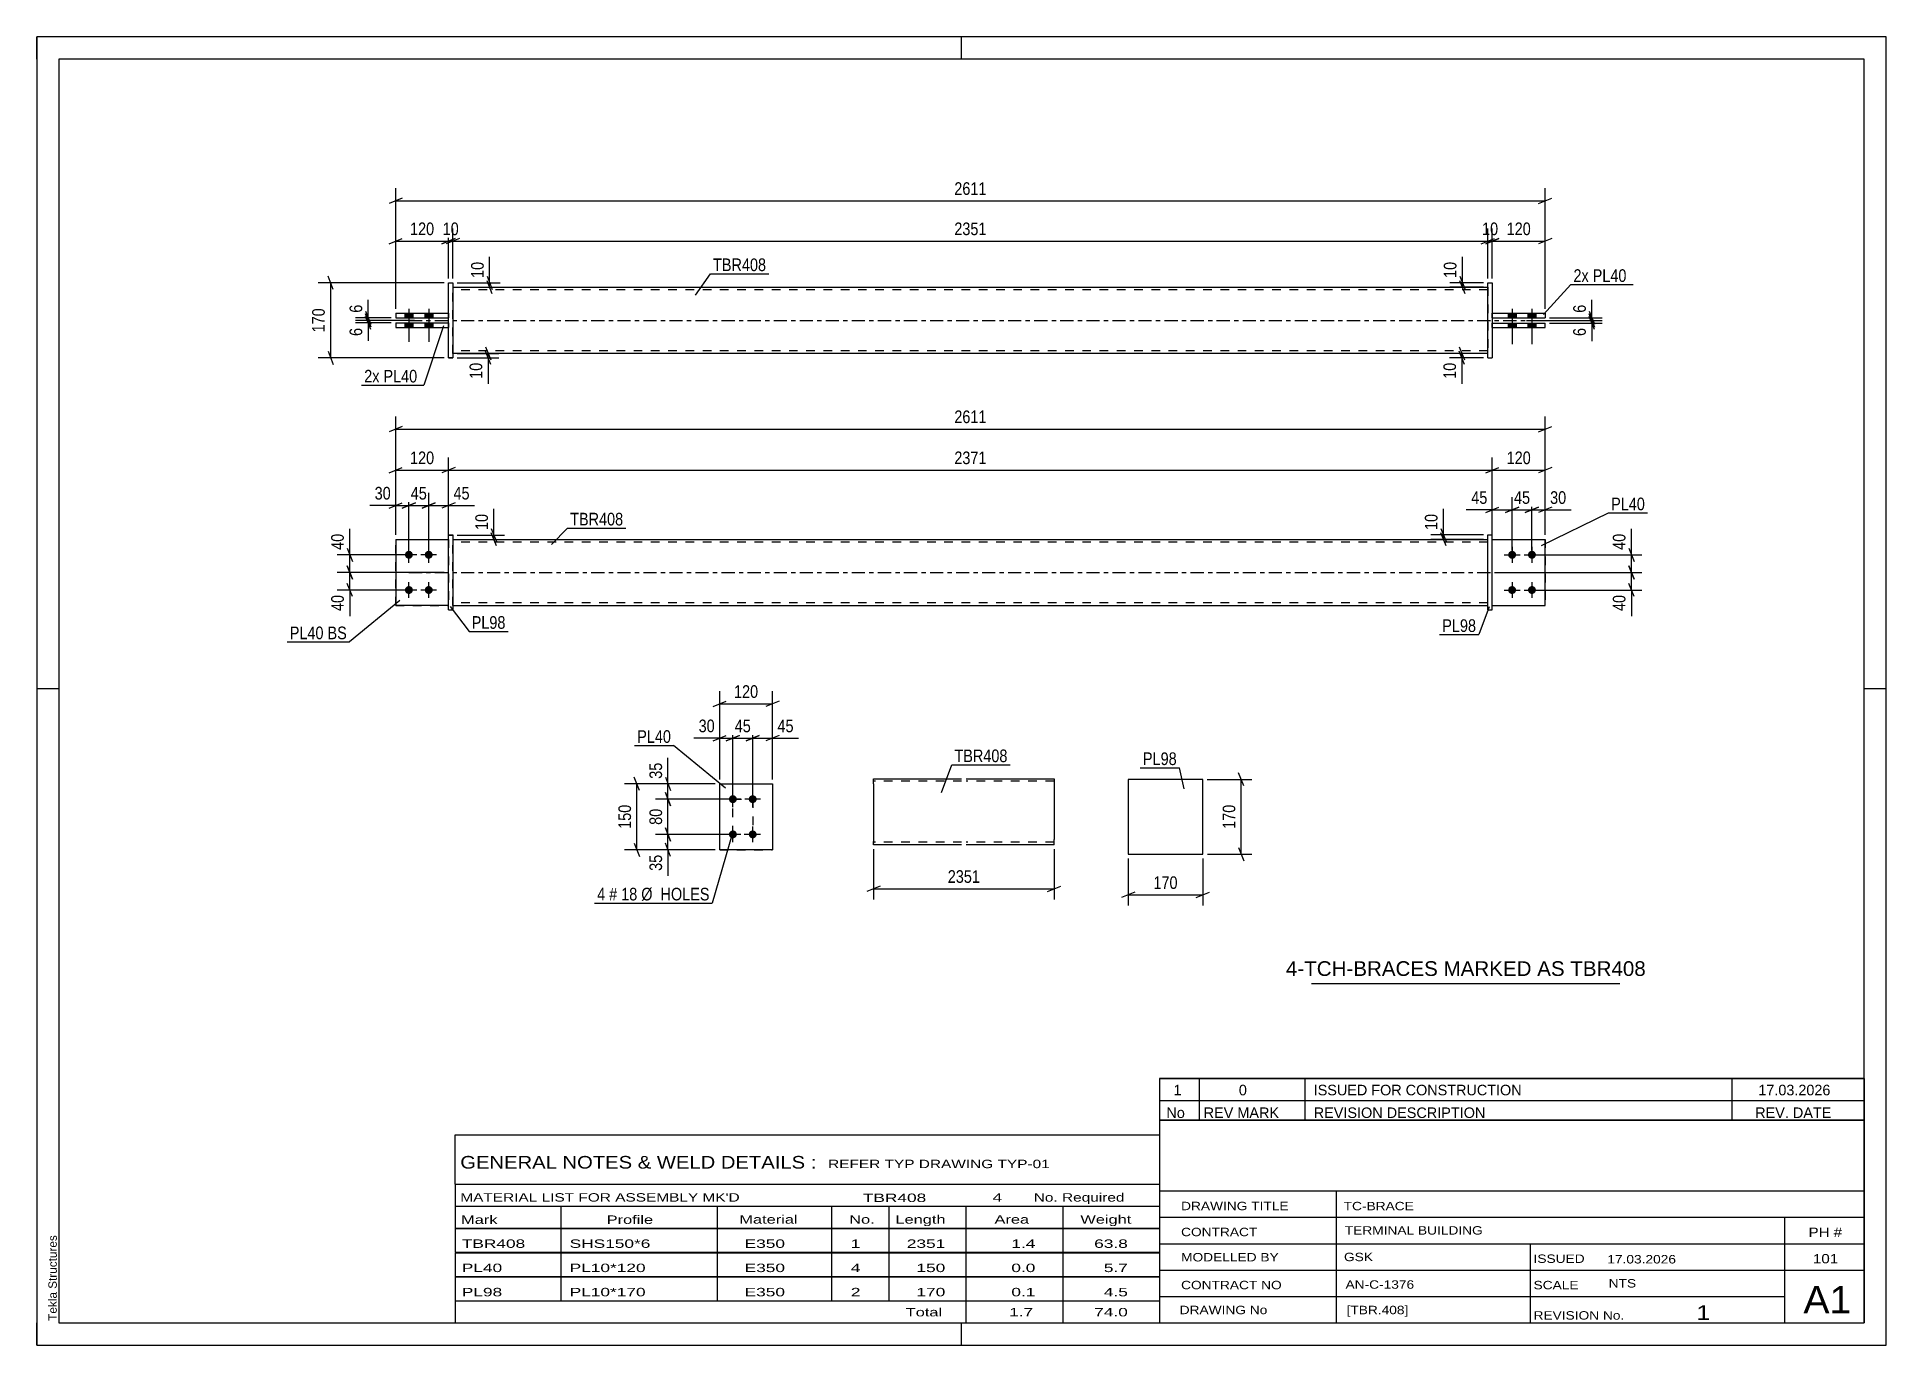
# Model space of a CAD drawing. Header units: millimetres. Extents: x 0 to 420, y 0 to 297.
import ezdxf

# ---------------------------------------------------------------- set-up
doc = ezdxf.new("R2010")
doc.units = ezdxf.units.MM
doc.linetypes.add('DXK_LINE_DOT2', pattern=[3.9198, 1.9599, -1.9599])
doc.linetypes.add('DXK_LINE_DOT3', pattern=[5.9187, 2.979, -0.9799, 0.9799, -0.9799])
doc.styles.add('Arial', font='ARIAL.TTF', dxfattribs={"height": 0.2})
doc.styles.add('Arial Narrow', font='ARIALN.TTF', dxfattribs={"height": 0.2})

# ---------------------------------------------------------------- blocks, each defined once
blk = doc.blocks.new('Unknown-580607221-1163')
at = {"color": 5, "linetype": 'Continuous'}
for p, q in [((420, 297), (0, 297)), ((0, 297), (0, 0)), ((0, 292), (0, 297)), ((210, 292), (210, 297)), ((420, 0), (420, 297)), ((415, 292), (5, 292)), ((5, 292), (5, 5)), ((415, 5), (415, 292)), ((5, 149), (0, 149)), ((420, 149), (415, 149)), ((0, 0), (0, 5)), ((5, 5), (415, 5)), ((210, 0), (210, 5)), ((0, 0), (420, 0))]:
    blk.add_line(p, q, dxfattribs=at)
at = {"color": 174, "linetype": 'Continuous', "style": 'Arial'}
blk.add_text('Tekla Structures', height=1.9102, rotation=90, dxfattribs=at).set_placement((4.5, 5.5))
blk = doc.blocks.new('Part-580607221-1749 - 1733')
at = {"color": 2, "linetype": 'Continuous'}
for p, q in [((329.57, 183.93), (330.57, 183.93)), ((329.57, 166.93), (329.57, 183.93)), ((330.57, 166.93), (330.57, 183.93)), ((329.57, 166.93), (329.57, 166.93)), ((329.57, 166.93), (330.57, 166.93))]:
    blk.add_line(p, q, dxfattribs=at)
at = {"color": 7, "linetype": 'DXK_LINE_DOT2'}
for p, q in [((329.57, 183.93), (330.57, 183.93)), ((329.57, 166.93), (330.57, 166.93))]:
    blk.add_line(p, q, dxfattribs=at)
blk = doc.blocks.new('Part-580607221-1762 - 1733')
at = {"color": 2, "linetype": 'Continuous'}
for p, q in [((81.48, 182.93), (93.48, 182.93)), ((81.48, 182.93), (81.48, 167.93)), ((93.48, 167.93), (81.48, 167.93)), ((81.48, 167.93), (81.48, 167.93))]:
    blk.add_line(p, q, dxfattribs=at)
at = {"color": 7, "linetype": 'DXK_LINE_DOT2'}
for p, q in [((81.48, 182.93), (93.48, 182.93)), ((93.48, 182.93), (93.48, 182.93)), ((93.48, 182.93), (93.48, 167.93)), ((81.48, 167.93), (93.48, 167.93))]:
    blk.add_line(p, q, dxfattribs=at)
blk = doc.blocks.new('Part-580607221-1754 - 1733')
at = {"color": 2, "linetype": 'Continuous'}
for p, q in [((94.48, 182.93), (329.57, 182.93)), ((94.48, 167.93), (329.57, 167.93))]:
    blk.add_line(p, q, dxfattribs=at)
at = {"color": 7, "linetype": 'DXK_LINE_DOT2'}
for p, q in [((94.48, 167.93), (94.48, 182.93)), ((329.57, 182.33), (94.48, 182.33)), ((329.57, 167.93), (329.57, 182.93)), ((329.57, 168.53), (94.48, 168.53))]:
    blk.add_line(p, q, dxfattribs=at)
at = {"color": 7, "linetype": 'DXK_LINE_DOT3'}
blk.add_line((84.48, 175.43), (339.57, 175.43), dxfattribs=at)
blk = doc.blocks.new('Bolt-580607221-1755 - 1733')
at = {"linetype": 'Continuous'}
for points in [[(335.07, 180.33), (335.26, 180.31), (335.44, 180.25), (335.6, 180.15), (335.74, 180.03), (335.85, 179.88), (335.93, 179.7), (335.97, 179.52), (335.97, 179.33), (335.93, 179.15), (335.85, 178.98), (335.74, 178.82), (335.6, 178.7), (335.44, 178.6), (335.26, 178.55), (335.07, 178.53), (334.89, 178.55), (334.71, 178.6), (334.54, 178.7), (334.4, 178.82), (334.29, 178.98), (334.22, 179.15), (334.18, 179.33), (334.18, 179.52), (334.22, 179.7), (334.29, 179.88), (334.4, 180.03), (334.54, 180.15), (334.71, 180.25), (334.89, 180.31)], [(339.57, 180.33), (339.76, 180.31), (339.94, 180.25), (340.1, 180.15), (340.24, 180.03), (340.35, 179.88), (340.43, 179.7), (340.47, 179.52), (340.47, 179.33), (340.43, 179.15), (340.35, 178.98), (340.24, 178.82), (340.1, 178.7), (339.94, 178.6), (339.76, 178.55), (339.57, 178.53), (339.39, 178.55), (339.21, 178.6), (339.04, 178.7), (338.9, 178.82), (338.79, 178.98), (338.72, 179.15), (338.68, 179.33), (338.68, 179.52), (338.72, 179.7), (338.79, 179.88), (338.9, 180.03), (339.04, 180.15), (339.21, 180.25), (339.39, 180.31)], [(335.07, 172.33), (335.26, 172.31), (335.44, 172.25), (335.6, 172.15), (335.74, 172.03), (335.85, 171.88), (335.93, 171.7), (335.97, 171.52), (335.97, 171.33), (335.93, 171.15), (335.85, 170.98), (335.74, 170.82), (335.6, 170.7), (335.44, 170.6), (335.26, 170.55), (335.07, 170.53), (334.89, 170.55), (334.71, 170.6), (334.54, 170.7), (334.4, 170.82), (334.29, 170.98), (334.22, 171.15), (334.18, 171.33), (334.18, 171.52), (334.22, 171.7), (334.29, 171.88), (334.4, 172.03), (334.54, 172.15), (334.71, 172.25), (334.89, 172.31)], [(339.57, 172.33), (339.76, 172.31), (339.94, 172.25), (340.1, 172.15), (340.24, 172.03), (340.35, 171.88), (340.43, 171.7), (340.47, 171.52), (340.47, 171.33), (340.43, 171.15), (340.35, 170.98), (340.24, 170.82), (340.1, 170.7), (339.94, 170.6), (339.76, 170.55), (339.57, 170.53), (339.39, 170.55), (339.21, 170.6), (339.04, 170.7), (338.9, 170.82), (338.79, 170.98), (338.72, 171.15), (338.68, 171.33), (338.68, 171.52), (338.72, 171.7), (338.79, 171.88), (338.9, 172.03), (339.04, 172.15), (339.21, 172.25), (339.39, 172.31)]]:
    blk.add_hatch(color=1, dxfattribs=at).paths.add_polyline_path(points)
at = {"color": 1, "linetype": 'Continuous'}
for p, q in [((335.07, 181.23), (335.07, 177.63)), ((339.57, 181.23), (339.57, 177.63)), ((333.27, 179.43), (336.87, 179.43)), ((337.77, 179.43), (341.37, 179.43)), ((335.07, 173.23), (335.07, 169.63)), ((339.57, 173.23), (339.57, 169.63)), ((333.27, 171.43), (336.87, 171.43)), ((337.77, 171.43), (341.37, 171.43))]:
    blk.add_line(p, q, dxfattribs=at)
blk = doc.blocks.new('Bolt-580607221-1756 - 1733')
at = {"linetype": 'Continuous'}
for points in [[(84.48, 180.33), (84.67, 180.31), (84.85, 180.25), (85.01, 180.15), (85.15, 180.03), (85.26, 179.88), (85.34, 179.7), (85.38, 179.52), (85.38, 179.33), (85.34, 179.15), (85.26, 178.98), (85.15, 178.82), (85.01, 178.7), (84.85, 178.6), (84.67, 178.55), (84.48, 178.53), (84.29, 178.55), (84.12, 178.6), (83.95, 178.7), (83.81, 178.82), (83.7, 178.98), (83.63, 179.15), (83.59, 179.33), (83.59, 179.52), (83.63, 179.7), (83.7, 179.88), (83.81, 180.03), (83.95, 180.15), (84.12, 180.25), (84.29, 180.31)], [(88.98, 180.33), (89.17, 180.31), (89.35, 180.25), (89.51, 180.15), (89.65, 180.03), (89.76, 179.88), (89.84, 179.7), (89.88, 179.52), (89.88, 179.33), (89.84, 179.15), (89.76, 178.98), (89.65, 178.82), (89.51, 178.7), (89.35, 178.6), (89.17, 178.55), (88.98, 178.53), (88.79, 178.55), (88.62, 178.6), (88.45, 178.7), (88.31, 178.82), (88.2, 178.98), (88.13, 179.15), (88.09, 179.33), (88.09, 179.52), (88.13, 179.7), (88.2, 179.88), (88.31, 180.03), (88.45, 180.15), (88.62, 180.25), (88.79, 180.31)], [(84.48, 172.33), (84.67, 172.31), (84.85, 172.25), (85.01, 172.15), (85.15, 172.03), (85.26, 171.88), (85.34, 171.7), (85.38, 171.52), (85.38, 171.33), (85.34, 171.15), (85.26, 170.98), (85.15, 170.82), (85.01, 170.7), (84.85, 170.6), (84.67, 170.55), (84.48, 170.53), (84.29, 170.55), (84.12, 170.6), (83.95, 170.7), (83.81, 170.82), (83.7, 170.98), (83.63, 171.15), (83.59, 171.33), (83.59, 171.52), (83.63, 171.7), (83.7, 171.88), (83.81, 172.03), (83.95, 172.15), (84.12, 172.25), (84.29, 172.31)], [(88.98, 172.33), (89.17, 172.31), (89.35, 172.25), (89.51, 172.15), (89.65, 172.03), (89.76, 171.88), (89.84, 171.7), (89.88, 171.52), (89.88, 171.33), (89.84, 171.15), (89.76, 170.98), (89.65, 170.82), (89.51, 170.7), (89.35, 170.6), (89.17, 170.55), (88.98, 170.53), (88.79, 170.55), (88.62, 170.6), (88.45, 170.7), (88.31, 170.82), (88.2, 170.98), (88.13, 171.15), (88.09, 171.33), (88.09, 171.52), (88.13, 171.7), (88.2, 171.88), (88.31, 172.03), (88.45, 172.15), (88.62, 172.25), (88.79, 172.31)]]:
    blk.add_hatch(color=1, dxfattribs=at).paths.add_polyline_path(points)
at = {"color": 1, "linetype": 'Continuous'}
for p, q in [((84.48, 177.63), (84.48, 181.23)), ((88.98, 177.63), (88.98, 181.23)), ((86.28, 179.43), (82.68, 179.43)), ((90.78, 179.43), (87.18, 179.43)), ((84.48, 169.63), (84.48, 173.23)), ((88.98, 169.63), (88.98, 173.23)), ((86.28, 171.43), (82.68, 171.43)), ((90.78, 171.43), (87.18, 171.43))]:
    blk.add_line(p, q, dxfattribs=at)
blk = doc.blocks.new('Part-580607221-1767 - 1733')
at = {"color": 7, "linetype": 'DXK_LINE_DOT2'}
for p, q in [((81.48, 182.93), (93.48, 182.93)), ((81.48, 182.93), (93.48, 182.93)), ((81.48, 167.93), (81.48, 182.93)), ((93.48, 182.93), (93.48, 182.93)), ((93.48, 182.93), (93.48, 167.93)), ((81.48, 167.93), (93.48, 167.93)), ((93.48, 167.93), (81.48, 167.93)), ((81.48, 167.93), (81.48, 167.93))]:
    blk.add_line(p, q, dxfattribs=at)
blk = doc.blocks.new('Part-580607221-1772 - 1733')
at = {"color": 2, "linetype": 'Continuous'}
for p, q in [((93.48, 183.93), (94.48, 183.93)), ((93.48, 166.92), (93.48, 183.93)), ((93.48, 183.92), (94.48, 183.92)), ((94.48, 183.92), (94.48, 183.93)), ((94.48, 183.93), (94.48, 183.92)), ((94.48, 183.92), (94.48, 166.92)), ((93.48, 166.92), (94.48, 166.92))]:
    blk.add_line(p, q, dxfattribs=at)
at = {"color": 7, "linetype": 'DXK_LINE_DOT2'}
blk.add_line((93.48, 166.93), (94.48, 166.93), dxfattribs=at)
blk = doc.blocks.new('Part-580607221-1777 - 1733')
at = {"color": 2, "linetype": 'Continuous'}
for p, q in [((330.57, 182.93), (342.57, 182.93)), ((342.57, 182.93), (342.57, 182.93)), ((342.57, 167.93), (342.57, 182.93)), ((330.57, 167.93), (342.57, 167.93))]:
    blk.add_line(p, q, dxfattribs=at)
at = {"color": 7, "linetype": 'DXK_LINE_DOT2'}
for p, q in [((330.57, 182.93), (342.57, 182.93)), ((330.57, 167.93), (330.57, 182.93)), ((342.57, 182.93), (342.57, 182.93)), ((330.57, 167.93), (330.57, 167.93)), ((330.57, 167.93), (342.57, 167.93))]:
    blk.add_line(p, q, dxfattribs=at)
blk = doc.blocks.new('Part-580607221-1782 - 1733')
at = {"color": 7, "linetype": 'DXK_LINE_DOT2'}
for p, q in [((330.57, 182.93), (342.57, 182.93)), ((330.57, 167.93), (330.57, 182.93)), ((330.57, 182.93), (342.57, 182.93)), ((342.57, 182.93), (342.57, 182.93)), ((342.57, 182.93), (342.57, 167.93)), ((330.57, 167.93), (330.57, 167.93)), ((330.57, 167.93), (342.57, 167.93)), ((330.57, 167.93), (342.57, 167.93))]:
    blk.add_line(p, q, dxfattribs=at)
blk = doc.blocks.new('Bolt-580607221-1399 - 1390')
at = {"linetype": 'Continuous'}
for points in [[(335.97, 234.26), (334.17, 234.26), (334.17, 233.26), (335.97, 233.26)], [(335.97, 234.26), (334.17, 234.26), (334.17, 233.26), (335.97, 233.26)], [(335.97, 232.05), (334.17, 232.05), (334.17, 231.05), (335.97, 231.05)], [(335.97, 232.05), (334.17, 232.05), (334.17, 231.05), (335.97, 231.05)], [(340.47, 234.26), (338.67, 234.26), (338.67, 233.26), (340.47, 233.26)], [(340.47, 234.26), (338.67, 234.26), (338.67, 233.26), (340.47, 233.26)], [(340.47, 232.05), (338.67, 232.05), (338.67, 231.05), (340.47, 231.05)], [(340.47, 232.05), (338.67, 232.05), (338.67, 231.05), (340.47, 231.05)]]:
    blk.add_hatch(color=1, dxfattribs=at).paths.add_polyline_path(points)
at = {"color": 1, "linetype": 'Continuous'}
for p, q in [((335.07, 235.26), (335.07, 227.26)), ((335.07, 235.26), (335.07, 227.26)), ((339.57, 235.26), (339.57, 227.26)), ((339.57, 235.26), (339.57, 227.26)), ((334.17, 234.26), (334.17, 233.26)), ((334.17, 234.26), (334.17, 233.26)), ((334.17, 232.05), (334.17, 231.05)), ((334.17, 232.05), (334.17, 231.05)), ((335.97, 234.26), (335.97, 233.26)), ((335.97, 234.26), (335.97, 233.26)), ((335.97, 232.05), (335.97, 231.05)), ((335.97, 232.05), (335.97, 231.05)), ((338.67, 234.26), (338.67, 233.26)), ((338.67, 234.26), (338.67, 233.26)), ((338.67, 232.05), (338.67, 231.05)), ((338.67, 232.05), (338.67, 231.05)), ((340.47, 234.26), (340.47, 233.26)), ((340.47, 234.26), (340.47, 233.26)), ((340.47, 232.05), (340.47, 231.05)), ((340.47, 232.05), (340.47, 231.05))]:
    blk.add_line(p, q, dxfattribs=at)
blk = doc.blocks.new('Part-580607221-1446 - 1390')
at = {"color": 2, "linetype": 'Continuous'}
for p, q in [((81.48, 234.26), (93.48, 234.26)), ((81.48, 234.26), (93.48, 234.26)), ((81.48, 234.26), (81.48, 234.26)), ((81.48, 234.26), (81.48, 233.26)), ((81.48, 233.26), (93.48, 233.26))]:
    blk.add_line(p, q, dxfattribs=at)
at = {"color": 7, "linetype": 'DXK_LINE_DOT2'}
for p in [(81.48, 233.26), (93.48, 234.26)]:
    blk.add_line(p, (93.48, 233.26), dxfattribs=at)
blk = doc.blocks.new('Bolt-580607221-1398 - 1390')
at = {"linetype": 'Continuous'}
for points in [[(83.58, 233.26), (85.38, 233.26), (85.38, 234.26), (83.58, 234.26)], [(83.58, 233.26), (85.38, 233.26), (85.38, 234.26), (83.58, 234.26)], [(83.58, 231.06), (85.38, 231.06), (85.38, 232.06), (83.58, 232.06)], [(83.58, 231.06), (85.38, 231.06), (85.38, 232.06), (83.58, 232.06)], [(88.08, 233.26), (89.88, 233.26), (89.88, 234.26), (88.08, 234.26)], [(88.08, 233.26), (89.88, 233.26), (89.88, 234.26), (88.08, 234.26)], [(88.08, 231.06), (89.88, 231.06), (89.88, 232.06), (88.08, 232.06)], [(88.08, 231.06), (89.88, 231.06), (89.88, 232.06), (88.08, 232.06)]]:
    blk.add_hatch(color=1, dxfattribs=at).paths.add_polyline_path(points)
at = {"color": 1, "linetype": 'Continuous'}
for p, q in [((84.48, 235.26), (84.48, 227.76)), ((84.48, 235.26), (84.48, 227.76)), ((88.98, 235.26), (88.98, 227.76)), ((88.98, 235.26), (88.98, 227.76)), ((83.58, 234.26), (83.58, 233.26)), ((83.58, 234.26), (83.58, 233.26)), ((83.58, 232.06), (83.58, 231.06)), ((83.58, 232.06), (83.58, 231.06)), ((85.38, 234.26), (85.38, 233.26)), ((85.38, 234.26), (85.38, 233.26)), ((85.38, 232.06), (85.38, 231.06)), ((85.38, 232.06), (85.38, 231.06)), ((88.08, 234.26), (88.08, 233.26)), ((88.08, 234.26), (88.08, 233.26)), ((88.08, 232.06), (88.08, 231.06)), ((88.08, 232.06), (88.08, 231.06)), ((89.88, 234.26), (89.88, 233.26)), ((89.88, 234.26), (89.88, 233.26)), ((89.88, 232.06), (89.88, 231.06)), ((89.88, 232.06), (89.88, 231.06))]:
    blk.add_line(p, q, dxfattribs=at)
blk = doc.blocks.new('Part-580607221-1441 - 1390')
at = {"color": 2, "linetype": 'Continuous'}
for p, q in [((81.48, 232.06), (93.48, 232.06)), ((81.48, 232.06), (93.48, 232.06)), ((81.48, 232.06), (81.48, 231.06)), ((81.48, 231.06), (93.48, 231.06))]:
    blk.add_line(p, q, dxfattribs=at)
at = {"color": 7, "linetype": 'DXK_LINE_DOT2'}
for p in [(81.48, 231.06), (93.48, 232.06)]:
    blk.add_line(p, (93.48, 231.06), dxfattribs=at)
blk = doc.blocks.new('Part-580607221-1425 - 1390')
at = {"color": 2, "linetype": 'Continuous'}
for p, q in [((94.48, 240.16), (329.57, 240.16)), ((329.57, 225.16), (94.48, 225.16))]:
    blk.add_line(p, q, dxfattribs=at)
at = {"color": 7, "linetype": 'DXK_LINE_DOT2'}
for p, q in [((94.48, 225.16), (94.48, 240.16)), ((329.57, 239.56), (94.48, 239.56)), ((329.57, 240.16), (329.57, 225.16)), ((329.57, 225.76), (94.48, 225.76))]:
    blk.add_line(p, q, dxfattribs=at)
at = {"color": 7, "linetype": 'DXK_LINE_DOT3'}
blk.add_line((84.48, 232.66), (339.57, 232.66), dxfattribs=at)
blk = doc.blocks.new('Part-580607221-1426 - 1390')
at = {"color": 2, "linetype": 'Continuous'}
for p, q in [((329.57, 241.16), (329.57, 241.16)), ((329.57, 224.16), (329.57, 241.16)), ((329.57, 241.16), (330.57, 241.16)), ((330.57, 241.16), (330.57, 241.16)), ((330.57, 241.16), (330.57, 224.16)), ((329.57, 224.16), (330.57, 224.16)), ((329.57, 224.16), (329.57, 224.16)), ((330.57, 224.16), (330.57, 224.16))]:
    blk.add_line(p, q, dxfattribs=at)
at = {"color": 7, "linetype": 'DXK_LINE_DOT2'}
for p, q in [((329.57, 241.16), (329.57, 241.16)), ((329.57, 241.16), (330.57, 241.16)), ((329.57, 224.16), (330.57, 224.16))]:
    blk.add_line(p, q, dxfattribs=at)
blk = doc.blocks.new('Part-580607221-1447 - 1390')
at = {"color": 2, "linetype": 'Continuous'}
for p, q in [((93.48, 241.17), (94.48, 241.17)), ((93.48, 224.16), (93.48, 241.17)), ((93.48, 241.16), (94.48, 241.16)), ((94.48, 241.16), (94.48, 241.17)), ((94.48, 241.17), (94.48, 224.16)), ((94.48, 224.16), (93.48, 224.16))]:
    blk.add_line(p, q, dxfattribs=at)
at = {"color": 7, "linetype": 'DXK_LINE_DOT2'}
for p, q in [((93.48, 224.17), (94.48, 224.17)), ((93.48, 224.16), (93.48, 224.17))]:
    blk.add_line(p, q, dxfattribs=at)
blk = doc.blocks.new('Part-580607221-1452 - 1390')
at = {"color": 2, "linetype": 'Continuous'}
for p, q in [((330.57, 232.05), (342.57, 232.05)), ((330.57, 231.05), (342.57, 231.05)), ((342.57, 231.05), (342.57, 232.05))]:
    blk.add_line(p, q, dxfattribs=at)
at = {"color": 7, "linetype": 'DXK_LINE_DOT2'}
for p, q in [((330.57, 231.05), (330.57, 232.05)), ((330.57, 232.05), (342.57, 232.05)), ((330.57, 231.05), (342.57, 231.05))]:
    blk.add_line(p, q, dxfattribs=at)
blk = doc.blocks.new('Part-580607221-1457 - 1390')
at = {"color": 2, "linetype": 'Continuous'}
for p, q in [((330.57, 234.26), (342.57, 234.26)), ((330.57, 233.26), (342.57, 233.26)), ((342.57, 234.26), (342.57, 233.26))]:
    blk.add_line(p, q, dxfattribs=at)
at = {"color": 7, "linetype": 'DXK_LINE_DOT2'}
for p, q in [((330.57, 233.26), (330.57, 234.26)), ((330.57, 234.26), (342.57, 234.26)), ((330.57, 233.26), (342.57, 233.26)), ((342.57, 234.26), (342.57, 234.26))]:
    blk.add_line(p, q, dxfattribs=at)
blk = doc.blocks.new('Part-580607221-2111 - 2104')
at = {"color": 2, "linetype": 'Continuous'}
for p, q in [((155.07, 127.44), (167.07, 127.44)), ((155.07, 112.44), (155.07, 127.44)), ((167.07, 127.44), (167.07, 127.44)), ((167.07, 127.44), (167.07, 112.44)), ((167.07, 112.44), (155.07, 112.44)), ((155.07, 112.44), (155.07, 112.44))]:
    blk.add_line(p, q, dxfattribs=at)
at = {"color": 7, "linetype": 'DXK_LINE_DOT2'}
for p, q in [((155.07, 127.44), (167.07, 127.44)), ((155.07, 112.44), (167.07, 112.44)), ((155.07, 112.44), (155.07, 112.44))]:
    blk.add_line(p, q, dxfattribs=at)
blk = doc.blocks.new('Bolt-580607221-2144 - 2104')
at = {"linetype": 'Continuous'}
for points in [[(158.07, 123.04), (157.88, 123.06), (157.71, 123.12), (157.54, 123.21), (157.4, 123.34), (157.29, 123.49), (157.22, 123.66), (157.18, 123.85), (157.18, 124.04), (157.22, 124.22), (157.29, 124.39), (157.4, 124.54), (157.54, 124.67), (157.71, 124.76), (157.88, 124.82), (158.07, 124.84), (158.26, 124.82), (158.44, 124.76), (158.6, 124.67), (158.74, 124.54), (158.85, 124.39), (158.93, 124.22), (158.97, 124.04), (158.97, 123.85), (158.93, 123.66), (158.85, 123.49), (158.74, 123.34), (158.6, 123.21), (158.44, 123.12), (158.26, 123.06)], [(162.57, 123.04), (162.38, 123.06), (162.21, 123.12), (162.04, 123.21), (161.9, 123.34), (161.79, 123.49), (161.72, 123.66), (161.68, 123.85), (161.68, 124.04), (161.72, 124.22), (161.79, 124.39), (161.9, 124.54), (162.04, 124.67), (162.21, 124.76), (162.38, 124.82), (162.57, 124.84), (162.76, 124.82), (162.94, 124.76), (163.1, 124.67), (163.24, 124.54), (163.35, 124.39), (163.43, 124.22), (163.47, 124.04), (163.47, 123.85), (163.43, 123.66), (163.35, 123.49), (163.24, 123.34), (163.1, 123.21), (162.94, 123.12), (162.76, 123.06)], [(158.07, 115.04), (157.88, 115.06), (157.71, 115.12), (157.54, 115.21), (157.4, 115.34), (157.29, 115.49), (157.22, 115.66), (157.18, 115.85), (157.18, 116.04), (157.22, 116.22), (157.29, 116.39), (157.4, 116.54), (157.54, 116.67), (157.71, 116.76), (157.88, 116.82), (158.07, 116.84), (158.26, 116.82), (158.44, 116.76), (158.6, 116.67), (158.74, 116.54), (158.85, 116.39), (158.93, 116.22), (158.97, 116.04), (158.97, 115.85), (158.93, 115.66), (158.85, 115.49), (158.74, 115.34), (158.6, 115.21), (158.44, 115.12), (158.26, 115.06)], [(162.57, 115.04), (162.38, 115.06), (162.21, 115.12), (162.04, 115.21), (161.9, 115.34), (161.79, 115.49), (161.72, 115.66), (161.68, 115.85), (161.68, 116.04), (161.72, 116.22), (161.79, 116.39), (161.9, 116.54), (162.04, 116.67), (162.21, 116.76), (162.38, 116.82), (162.57, 116.84), (162.76, 116.82), (162.94, 116.76), (163.1, 116.67), (163.24, 116.54), (163.35, 116.39), (163.43, 116.22), (163.47, 116.04), (163.47, 115.85), (163.43, 115.66), (163.35, 115.49), (163.24, 115.34), (163.1, 115.21), (162.94, 115.12), (162.76, 115.06)]]:
    blk.add_hatch(color=1, dxfattribs=at).paths.add_polyline_path(points)
at = {"color": 1, "linetype": 'Continuous'}
for p, q in [((159.87, 123.94), (156.27, 123.94)), ((158.07, 122.14), (158.07, 125.74)), ((164.37, 123.94), (160.77, 123.94)), ((162.57, 122.14), (162.57, 125.74)), ((158.07, 114.14), (158.07, 117.74)), ((162.57, 114.14), (162.57, 117.74)), ((159.87, 115.94), (156.27, 115.94)), ((164.37, 115.94), (160.77, 115.94))]:
    blk.add_line(p, q, dxfattribs=at)
blk = doc.blocks.new('Part-580607221-2274 - 2268')
at = {"color": 2, "linetype": 'Continuous'}
for p, q in [((247.83, 128.44), (247.84, 111.44)), ((264.83, 128.44), (247.83, 128.44)), ((264.84, 111.44), (264.83, 128.44)), ((247.84, 111.44), (264.84, 111.44))]:
    blk.add_line(p, q, dxfattribs=at)
blk = doc.blocks.new('Part-580607221-2299 - 2293')
at = {"color": 2, "linetype": 'Continuous'}
for p, q in [((190.03, 127.39), (190.03, 128.59)), ((190.03, 128.59), (210.03, 128.59)), ((190.03, 127.39), (190.03, 114.33)), ((211.03, 128.59), (231.03, 128.59)), ((231.03, 128.59), (231.03, 128.5)), ((231.03, 128.5), (231.03, 114.79)), ((190.03, 113.68), (190.03, 114.33)), ((190.03, 113.59), (190.03, 113.68)), ((210.03, 113.59), (190.03, 113.59)), ((231.03, 113.59), (211.03, 113.59)), ((231.03, 113.59), (231.03, 114.79))]:
    blk.add_line(p, q, dxfattribs=at)
at = {"color": 7, "linetype": 'DXK_LINE_DOT2'}
for p, q in [((210.03, 127.99), (190.03, 127.99)), ((231.03, 127.99), (211.03, 127.99)), ((190.03, 114.33), (190.03, 113.94)), ((190.03, 114.19), (190.03, 114.23)), ((210.03, 114.19), (190.03, 114.19)), ((231.03, 114.19), (211.03, 114.19)), ((231.03, 114.23), (231.03, 114.56)), ((231.03, 114.19), (231.03, 114.23)), ((231.03, 114.19), (231.03, 114.23))]:
    blk.add_line(p, q, dxfattribs=at)
blk = doc.blocks.new('Rectangle-580607221-2254 - 2104')
at = {"color": 1, "linetype": 'DXK_LINE_DOT2'}
blk.add_lwpolyline([(158.07, 123.94), (162.57, 123.94), (162.57, 115.94), (158.07, 115.94), (158.07, 123.94)], close=True, dxfattribs=at)
blk = doc.blocks.new('StraightDimension-580607221-1994 - 1733')
at = {"color": 7, "linetype": 'Continuous'}
for p, q in [((338.07, 189.04), (341.07, 190.24)), ((339.57, 180.43), (339.57, 192.49)), ((339.57, 189.64), (342.57, 189.64)), ((344.07, 190.24), (341.07, 189.04)), ((342.57, 183.93), (342.57, 192.49))]:
    blk.add_line(p, q, dxfattribs=at)
at = {"color": 0}
blk.add_wipeout([(347.95, 190.39), (347.95, 194.59), (343.1, 194.59), (343.1, 190.39)], dxfattribs=at)
at = {"color": 7, "linetype": 'Continuous'}
blk.add_line((342.57, 189.64), (348.48, 189.64), dxfattribs=at)
blk.add_line((342.57, 189.64), (348.48, 189.64), dxfattribs=at)
at = {"color": 3, "style": 'Arial Narrow'}
blk.add_text('30', height=2.863, dxfattribs=at).set_placement((343.7, 190.99))
blk = doc.blocks.new('StraightDimension-580607221-1802 - 1733')
at = {"color": 7, "linetype": 'Continuous'}
for p, q in [((81.48, 183.93), (81.48, 193.48)), ((84.48, 180.43), (84.48, 193.48)), ((79.98, 190.03), (82.98, 191.23)), ((81.48, 190.63), (84.48, 190.63)), ((85.98, 191.23), (82.98, 190.03))]:
    blk.add_line(p, q, dxfattribs=at)
at = {"color": 0}
blk.add_wipeout([(80.96, 191.38), (80.96, 195.58), (76.1, 195.58), (76.1, 191.38)], dxfattribs=at)
at = {"color": 7, "linetype": 'Continuous'}
blk.add_line((81.48, 190.63), (75.58, 190.63), dxfattribs=at)
blk.add_line((81.48, 190.63), (75.58, 190.63), dxfattribs=at)
at = {"color": 3, "style": 'Arial Narrow'}
blk.add_text('30', height=2.863, dxfattribs=at).set_placement((76.7, 191.98))
blk = doc.blocks.new('StraightDimension-580607221-1819 - 1733')
at = {"color": 7, "linetype": 'Continuous'}
for p, q in [((84.48, 180.43), (84.48, 193.48)), ((88.98, 180.43), (88.98, 193.48)), ((82.98, 190.03), (85.98, 191.23)), ((84.48, 190.63), (88.98, 190.63)), ((90.48, 191.23), (87.48, 190.03))]:
    blk.add_line(p, q, dxfattribs=at)
at = {"color": 0}
blk.add_wipeout([(89.16, 191.38), (89.16, 195.58), (84.3, 195.58), (84.3, 191.38)], dxfattribs=at)
at = {"color": 3, "style": 'Arial Narrow'}
blk.add_text('45', height=2.863, dxfattribs=at).set_placement((84.9, 191.98))
blk = doc.blocks.new('StraightDimension-580607221-1981 - 1733')
at = {"color": 7, "linetype": 'Continuous'}
for p, q in [((333.57, 189.04), (336.57, 190.24)), ((335.07, 180.43), (335.07, 192.49)), ((335.07, 189.64), (339.57, 189.64)), ((341.07, 190.24), (338.07, 189.04)), ((339.57, 180.43), (339.57, 192.49))]:
    blk.add_line(p, q, dxfattribs=at)
at = {"color": 0}
blk.add_wipeout([(339.75, 190.39), (339.75, 194.59), (334.89, 194.59), (334.89, 190.39)], dxfattribs=at)
at = {"color": 3, "style": 'Arial Narrow'}
blk.add_text('45', height=2.863, dxfattribs=at).set_placement((335.49, 190.99))
blk = doc.blocks.new('StraightDimension-580607221-1784 - 1733')
at = {"color": 7, "linetype": 'Continuous'}
for p, q in [((318.87, 185.43), (320.07, 182.43)), ((328.57, 183.93), (316.62, 183.93)), ((328.57, 182.93), (316.62, 182.93)), ((320.07, 181.43), (318.87, 184.43)), ((319.47, 182.93), (319.47, 183.93))]:
    blk.add_line(p, q, dxfattribs=at)
at = {"color": 0}
blk.add_wipeout([(318.72, 189.31), (314.52, 189.31), (314.52, 184.45), (318.72, 184.45)], dxfattribs=at)
at = {"color": 7, "linetype": 'Continuous'}
blk.add_line((319.47, 183.93), (319.47, 189.83), dxfattribs=at)
blk.add_line((319.47, 183.93), (319.47, 189.83), dxfattribs=at)
at = {"color": 3, "style": 'Arial Narrow'}
blk.add_text('10', height=2.863, rotation=90.0002, dxfattribs=at).set_placement((318.12, 185.05))
blk = doc.blocks.new('StraightDimension-580607221-1793 - 1733')
at = {"color": 7, "linetype": 'Continuous'}
for p, q in [((103.18, 185.42), (104.38, 182.42)), ((95.48, 183.92), (106.18, 183.92)), ((95.48, 182.93), (106.18, 182.93)), ((104.38, 181.43), (103.18, 184.43)), ((103.78, 182.93), (103.78, 183.92))]:
    blk.add_line(p, q, dxfattribs=at)
at = {"color": 0}
blk.add_wipeout([(103.03, 189.31), (98.83, 189.31), (98.83, 184.45), (103.03, 184.45)], dxfattribs=at)
at = {"color": 7, "linetype": 'Continuous'}
blk.add_line((103.78, 183.92), (103.78, 189.83), dxfattribs=at)
blk.add_line((103.78, 183.92), (103.78, 189.83), dxfattribs=at)
at = {"color": 3, "style": 'Arial Narrow'}
blk.add_text('10', height=2.863, rotation=90.0002, dxfattribs=at).set_placement((102.43, 185.05))
blk = doc.blocks.new('StraightDimension-580607221-1832 - 1733')
at = {"color": 7, "linetype": 'Continuous'}
for p, q in [((88.98, 180.43), (88.98, 193.48)), ((93.48, 183.93), (93.48, 193.48)), ((87.48, 190.03), (90.48, 191.23)), ((88.98, 190.63), (93.48, 190.63)), ((94.98, 191.23), (91.98, 190.03))]:
    blk.add_line(p, q, dxfattribs=at)
at = {"color": 0}
blk.add_wipeout([(98.86, 191.38), (98.86, 195.58), (94.01, 195.58), (94.01, 191.38)], dxfattribs=at)
at = {"color": 7, "linetype": 'Continuous'}
blk.add_line((93.48, 190.63), (99.39, 190.63), dxfattribs=at)
blk.add_line((93.48, 190.63), (99.39, 190.63), dxfattribs=at)
at = {"color": 3, "style": 'Arial Narrow'}
blk.add_text('45', height=2.863, dxfattribs=at).set_placement((94.61, 191.98))
blk = doc.blocks.new('StraightDimension-580607221-1849 - 1733')
at = {"color": 7, "linetype": 'Continuous'}
for p, q in [((70.44, 176.93), (71.64, 173.93)), ((92.48, 175.43), (68.19, 175.43)), ((71.64, 169.93), (70.44, 172.93)), ((71.04, 171.43), (71.04, 175.43)), ((83.48, 171.43), (68.19, 171.43))]:
    blk.add_line(p, q, dxfattribs=at)
at = {"color": 0}
blk.add_wipeout([(70.29, 170.9), (66.09, 170.9), (66.09, 166.05), (70.29, 166.05)], dxfattribs=at)
at = {"color": 7, "linetype": 'Continuous'}
blk.add_line((71.04, 171.43), (71.04, 165.52), dxfattribs=at)
blk.add_line((71.04, 171.43), (71.04, 165.52), dxfattribs=at)
at = {"color": 3, "style": 'Arial Narrow'}
blk.add_text('40', height=2.863, rotation=90.0002, dxfattribs=at).set_placement((69.69, 166.65))
blk = doc.blocks.new('StraightDimension-580607221-1858 - 1733')
at = {"color": 7, "linetype": 'Continuous'}
for p, q in [((70.44, 180.93), (71.64, 177.93)), ((83.48, 179.43), (68.19, 179.43)), ((71.64, 173.93), (70.44, 176.93)), ((71.04, 175.43), (71.04, 179.43)), ((92.48, 175.43), (68.19, 175.43))]:
    blk.add_line(p, q, dxfattribs=at)
at = {"color": 0}
blk.add_wipeout([(70.29, 184.81), (66.09, 184.81), (66.09, 179.95), (70.29, 179.95)], dxfattribs=at)
at = {"color": 7, "linetype": 'Continuous'}
blk.add_line((71.04, 179.43), (71.04, 185.33), dxfattribs=at)
blk.add_line((71.04, 179.43), (71.04, 185.33), dxfattribs=at)
at = {"color": 3, "style": 'Arial Narrow'}
blk.add_text('40', height=2.863, rotation=90.0002, dxfattribs=at).set_placement((69.69, 180.55))
blk = doc.blocks.new('StraightDimension-580607221-1868 - 1733')
at = {"color": 7, "linetype": 'Continuous'}
for p, q in [((79.98, 198.06), (82.98, 199.26)), ((81.48, 183.93), (81.48, 201.51)), ((81.48, 198.66), (93.48, 198.66)), ((94.98, 199.26), (91.98, 198.06)), ((93.48, 183.93), (93.48, 201.51))]:
    blk.add_line(p, q, dxfattribs=at)
at = {"color": 0}
blk.add_wipeout([(90.82, 199.41), (90.82, 203.61), (84.14, 203.61), (84.14, 199.41)], dxfattribs=at)
at = {"color": 3, "style": 'Arial Narrow'}
blk.add_text('120', height=2.863, dxfattribs=at).set_placement((84.74, 200.01))
blk = doc.blocks.new('StraightDimension-580607221-1887 - 1733')
at = {"color": 7, "linetype": 'Continuous'}
for p, q in [((94.98, 199.26), (91.98, 198.06)), ((93.48, 183.93), (93.48, 201.51)), ((93.48, 198.66), (330.57, 198.66)), ((329.07, 198.06), (332.07, 199.26)), ((330.57, 183.93), (330.57, 201.51))]:
    blk.add_line(p, q, dxfattribs=at)
at = {"color": 0}
blk.add_wipeout([(216.28, 199.41), (216.28, 203.61), (207.77, 203.61), (207.77, 199.41)], dxfattribs=at)
at = {"color": 3, "style": 'Arial Narrow'}
blk.add_text('2371', height=2.863, dxfattribs=at).set_placement((208.37, 200.01))
blk = doc.blocks.new('StraightDimension-580607221-1906 - 1733')
at = {"color": 7, "linetype": 'Continuous'}
for p, q in [((329.07, 198.06), (332.07, 199.26)), ((330.57, 183.93), (330.57, 201.51)), ((330.57, 198.66), (342.57, 198.66)), ((344.07, 199.26), (341.07, 198.06)), ((342.57, 183.93), (342.57, 201.51))]:
    blk.add_line(p, q, dxfattribs=at)
at = {"color": 0}
blk.add_wipeout([(339.91, 199.41), (339.91, 203.61), (333.23, 203.61), (333.23, 199.41)], dxfattribs=at)
at = {"color": 3, "style": 'Arial Narrow'}
blk.add_text('120', height=2.863, dxfattribs=at).set_placement((333.83, 200.01))
blk = doc.blocks.new('StraightDimension-580607221-1926 - 1733')
at = {"color": 7, "linetype": 'Continuous'}
for p, q in [((361.56, 180.93), (362.76, 177.93)), ((340.57, 179.43), (364.56, 179.43)), ((362.76, 173.93), (361.56, 176.93)), ((362.16, 175.43), (362.16, 179.43)), ((331.57, 175.43), (364.56, 175.43))]:
    blk.add_line(p, q, dxfattribs=at)
at = {"color": 0}
blk.add_wipeout([(361.41, 184.81), (357.21, 184.81), (357.21, 179.95), (361.41, 179.95)], dxfattribs=at)
at = {"color": 7, "linetype": 'Continuous'}
blk.add_line((362.16, 179.43), (362.16, 185.33), dxfattribs=at)
blk.add_line((362.16, 179.43), (362.16, 185.33), dxfattribs=at)
at = {"color": 3, "style": 'Arial Narrow'}
blk.add_text('40', height=2.863, rotation=90.0002, dxfattribs=at).set_placement((360.81, 180.55))
blk = doc.blocks.new('StraightDimension-580607221-1935 - 1733')
at = {"color": 7, "linetype": 'Continuous'}
for p, q in [((361.56, 176.93), (362.76, 173.93)), ((331.57, 175.43), (364.56, 175.43)), ((362.76, 169.93), (361.56, 172.93)), ((362.16, 171.43), (362.16, 175.43)), ((340.57, 171.43), (364.56, 171.43))]:
    blk.add_line(p, q, dxfattribs=at)
at = {"color": 0}
blk.add_wipeout([(361.41, 170.9), (357.21, 170.9), (357.21, 166.05), (361.41, 166.05)], dxfattribs=at)
at = {"color": 7, "linetype": 'Continuous'}
blk.add_line((362.16, 171.43), (362.16, 165.52), dxfattribs=at)
blk.add_line((362.16, 171.43), (362.16, 165.52), dxfattribs=at)
at = {"color": 3, "style": 'Arial Narrow'}
blk.add_text('40', height=2.863, rotation=90.0002, dxfattribs=at).set_placement((360.81, 166.65))
blk = doc.blocks.new('StraightDimension-580607221-1945 - 1733')
at = {"color": 7, "linetype": 'Continuous'}
for p, q in [((81.48, 183.93), (81.48, 210.83)), ((342.57, 183.93), (342.57, 210.83)), ((82.98, 208.58), (79.98, 207.38)), ((81.48, 207.98), (342.57, 207.98)), ((341.07, 207.38), (344.07, 208.58))]:
    blk.add_line(p, q, dxfattribs=at)
at = {"color": 0}
blk.add_wipeout([(216.28, 208.73), (216.28, 212.93), (207.77, 212.93), (207.77, 208.73)], dxfattribs=at)
at = {"color": 3, "style": 'Arial Narrow'}
blk.add_text('2611', height=2.863, dxfattribs=at).set_placement((208.37, 209.33))
blk = doc.blocks.new('StraightDimension-580607221-1965 - 1733')
at = {"color": 7, "linetype": 'Continuous'}
for p, q in [((329.07, 189.04), (332.07, 190.24)), ((330.57, 183.93), (330.57, 192.49)), ((330.57, 189.64), (335.07, 189.64)), ((336.57, 190.24), (333.57, 189.04)), ((335.07, 180.43), (335.07, 192.49))]:
    blk.add_line(p, q, dxfattribs=at)
at = {"color": 0}
blk.add_wipeout([(330.05, 190.39), (330.05, 194.59), (325.19, 194.59), (325.19, 190.39)], dxfattribs=at)
at = {"color": 7, "linetype": 'Continuous'}
blk.add_line((330.57, 189.64), (324.67, 189.64), dxfattribs=at)
blk.add_line((330.57, 189.64), (324.67, 189.64), dxfattribs=at)
at = {"color": 3, "style": 'Arial Narrow'}
blk.add_text('45', height=2.863, dxfattribs=at).set_placement((325.79, 190.99))
blk = doc.blocks.new('StraightDimension-580607221-1664 - 1390')
at = {"color": 7, "linetype": 'Continuous'}
for p, q in [((81.48, 235.26), (81.48, 253.51)), ((93.48, 242.16), (93.48, 253.51)), ((79.98, 250.06), (82.98, 251.26)), ((81.48, 250.66), (93.48, 250.66)), ((94.98, 251.26), (91.98, 250.06))]:
    blk.add_line(p, q, dxfattribs=at)
at = {"color": 0}
blk.add_wipeout([(90.82, 251.41), (90.82, 255.61), (84.14, 255.61), (84.14, 251.41)], dxfattribs=at)
at = {"color": 3, "style": 'Arial Narrow'}
blk.add_text('120', height=2.863, dxfattribs=at).set_placement((84.74, 252.01))
blk = doc.blocks.new('StraightDimension-580607221-1634 - 1390')
at = {"color": 7, "linetype": 'Continuous'}
for p, q in [((329.57, 242.16), (329.57, 253.51)), ((330.57, 242.16), (330.57, 253.51)), ((328.07, 250.06), (331.07, 251.26)), ((332.07, 251.26), (329.07, 250.06)), ((329.57, 250.66), (330.57, 250.66))]:
    blk.add_line(p, q, dxfattribs=at)
at = {"color": 0}
blk.add_wipeout([(332.5, 251.41), (332.5, 255.61), (327.64, 255.61), (327.64, 251.41)], dxfattribs=at)
at = {"color": 3, "style": 'Arial Narrow'}
blk.add_text('10', height=2.863, dxfattribs=at).set_placement((328.24, 252.01))
blk = doc.blocks.new('StraightDimension-580607221-1654 - 1390')
at = {"color": 7, "linetype": 'Continuous'}
for p, q in [((93.48, 242.16), (93.48, 253.51)), ((94.48, 242.16), (94.48, 253.51)), ((91.98, 250.06), (94.98, 251.26)), ((95.98, 251.26), (92.98, 250.06)), ((93.48, 250.66), (94.48, 250.66))]:
    blk.add_line(p, q, dxfattribs=at)
at = {"color": 0}
blk.add_wipeout([(96.41, 251.41), (96.41, 255.61), (91.55, 255.61), (91.55, 251.41)], dxfattribs=at)
at = {"color": 3, "style": 'Arial Narrow'}
blk.add_text('10', height=2.863, dxfattribs=at).set_placement((92.15, 252.01))
blk = doc.blocks.new('StraightDimension-580607221-1583 - 1390')
at = {"color": 7, "linetype": 'Continuous'}
for p, q in [((85.73, 232.66), (72.37, 232.66)), ((80.48, 232.06), (72.37, 232.06)), ((74.62, 234.16), (75.82, 231.16)), ((75.82, 230.56), (74.62, 233.56)), ((75.22, 232.06), (75.22, 232.66))]:
    blk.add_line(p, q, dxfattribs=at)
at = {"color": 0}
blk.add_wipeout([(74.47, 231.54), (70.27, 231.54), (70.27, 228.51), (74.47, 228.51)], dxfattribs=at)
at = {"color": 7, "linetype": 'Continuous'}
blk.add_line((75.22, 232.06), (75.22, 227.99), dxfattribs=at)
blk.add_line((75.22, 232.06), (75.22, 227.99), dxfattribs=at)
at = {"color": 3, "style": 'Arial Narrow'}
blk.add_text('6', height=2.86, rotation=90.0002, dxfattribs=at).set_placement((73.87, 229.11))
blk = doc.blocks.new('StraightDimension-580607221-1459 - 1390')
at = {"color": 7, "linetype": 'Continuous'}
for p, q in [((328.57, 225.16), (320.82, 225.16)), ((328.57, 224.16), (320.82, 224.16)), ((323.07, 226.66), (324.27, 223.66)), ((324.27, 222.66), (323.07, 225.66)), ((323.67, 224.16), (323.67, 225.16))]:
    blk.add_line(p, q, dxfattribs=at)
at = {"color": 0}
blk.add_wipeout([(322.92, 223.64), (318.72, 223.64), (318.72, 218.78), (322.92, 218.78)], dxfattribs=at)
at = {"color": 7, "linetype": 'Continuous'}
blk.add_line((323.67, 224.16), (323.67, 218.26), dxfattribs=at)
blk.add_line((323.67, 224.16), (323.67, 218.26), dxfattribs=at)
at = {"color": 3, "style": 'Arial Narrow'}
blk.add_text('10', height=2.863, rotation=90.0002, dxfattribs=at).set_placement((322.32, 219.38))
blk = doc.blocks.new('StraightDimension-580607221-1473 - 1390')
at = {"color": 7, "linetype": 'Continuous'}
for p, q in [((328.57, 241.16), (320.92, 241.16)), ((328.57, 240.16), (320.92, 240.16)), ((323.17, 242.66), (324.37, 239.66)), ((324.37, 238.66), (323.17, 241.66)), ((323.77, 240.16), (323.77, 241.16))]:
    blk.add_line(p, q, dxfattribs=at)
at = {"color": 0}
blk.add_wipeout([(323.02, 246.54), (318.82, 246.54), (318.82, 241.69), (323.02, 241.69)], dxfattribs=at)
at = {"color": 7, "linetype": 'Continuous'}
blk.add_line((323.77, 241.16), (323.77, 247.07), dxfattribs=at)
blk.add_line((323.77, 241.16), (323.77, 247.07), dxfattribs=at)
at = {"color": 3, "style": 'Arial Narrow'}
blk.add_text('10', height=2.863, rotation=90.0002, dxfattribs=at).set_placement((322.42, 242.29))
blk = doc.blocks.new('StraightDimension-580607221-1488 - 1390')
at = {"color": 7, "linetype": 'Continuous'}
for p, q in [((95.48, 225.16), (104.88, 225.16)), ((95.48, 224.17), (104.88, 224.17)), ((101.88, 226.66), (103.08, 223.66)), ((103.08, 222.67), (101.88, 225.67)), ((102.48, 224.17), (102.48, 225.16))]:
    blk.add_line(p, q, dxfattribs=at)
at = {"color": 0}
blk.add_wipeout([(101.73, 223.64), (97.53, 223.64), (97.53, 218.78), (101.73, 218.78)], dxfattribs=at)
at = {"color": 7, "linetype": 'Continuous'}
blk.add_line((102.48, 224.17), (102.48, 218.26), dxfattribs=at)
blk.add_line((102.48, 224.17), (102.48, 218.26), dxfattribs=at)
at = {"color": 3, "style": 'Arial Narrow'}
blk.add_text('10', height=2.863, rotation=90.0002, dxfattribs=at).set_placement((101.13, 219.38))
blk = doc.blocks.new('StraightDimension-580607221-1498 - 1390')
at = {"color": 7, "linetype": 'Continuous'}
for p, q in [((95.48, 241.16), (105.22, 241.16)), ((95.48, 240.16), (105.22, 240.16)), ((102.22, 242.66), (103.42, 239.66)), ((103.42, 238.66), (102.22, 241.66)), ((102.82, 240.16), (102.82, 241.16))]:
    blk.add_line(p, q, dxfattribs=at)
at = {"color": 0}
blk.add_wipeout([(102.07, 246.54), (97.87, 246.54), (97.87, 241.69), (102.07, 241.69)], dxfattribs=at)
at = {"color": 7, "linetype": 'Continuous'}
blk.add_line((102.82, 241.16), (102.82, 247.07), dxfattribs=at)
blk.add_line((102.82, 241.16), (102.82, 247.07), dxfattribs=at)
at = {"color": 3, "style": 'Arial Narrow'}
blk.add_text('10', height=2.863, rotation=90.0002, dxfattribs=at).set_placement((101.47, 242.29))
blk = doc.blocks.new('StraightDimension-580607221-1595 - 1390')
at = {"color": 7, "linetype": 'Continuous'}
for p, q in [((80.48, 233.26), (72.37, 233.26)), ((85.73, 232.66), (72.37, 232.66)), ((74.62, 234.76), (75.82, 231.76)), ((75.82, 231.16), (74.62, 234.16)), ((75.22, 232.66), (75.22, 233.26))]:
    blk.add_line(p, q, dxfattribs=at)
at = {"color": 0}
blk.add_wipeout([(74.47, 236.82), (70.27, 236.82), (70.27, 233.79), (74.47, 233.79)], dxfattribs=at)
at = {"color": 7, "linetype": 'Continuous'}
blk.add_line((75.22, 233.26), (75.22, 237.34), dxfattribs=at)
blk.add_line((75.22, 233.26), (75.22, 237.34), dxfattribs=at)
at = {"color": 3, "style": 'Arial Narrow'}
blk.add_text('6', height=2.86, rotation=90.0002, dxfattribs=at).set_placement((73.87, 234.39))
blk = doc.blocks.new('StraightDimension-580607221-1606 - 1390')
at = {"color": 7, "linetype": 'Continuous'}
for p, q in [((338.32, 232.65), (355.56, 232.65)), ((343.57, 232.05), (355.56, 232.05)), ((352.56, 234.15), (353.76, 231.15)), ((353.76, 230.55), (352.56, 233.55)), ((353.16, 232.05), (353.16, 232.65))]:
    blk.add_line(p, q, dxfattribs=at)
at = {"color": 0}
blk.add_wipeout([(352.41, 231.53), (348.21, 231.53), (348.21, 228.5), (352.41, 228.5)], dxfattribs=at)
at = {"color": 7, "linetype": 'Continuous'}
blk.add_line((353.16, 232.05), (353.16, 227.97), dxfattribs=at)
blk.add_line((353.16, 232.05), (353.16, 227.97), dxfattribs=at)
at = {"color": 3, "style": 'Arial Narrow'}
blk.add_text('6', height=2.86, rotation=90.0002, dxfattribs=at).set_placement((351.81, 229.1))
blk = doc.blocks.new('StraightDimension-580607221-1615 - 1390')
at = {"color": 7, "linetype": 'Continuous'}
for p, q in [((338.32, 232.65), (355.56, 232.65)), ((343.57, 233.26), (355.56, 233.26)), ((352.56, 234.76), (353.76, 231.76)), ((353.76, 231.15), (352.56, 234.15)), ((353.16, 232.65), (353.16, 233.26))]:
    blk.add_line(p, q, dxfattribs=at)
at = {"color": 0}
blk.add_wipeout([(352.41, 236.81), (348.21, 236.81), (348.21, 233.78), (352.41, 233.78)], dxfattribs=at)
at = {"color": 7, "linetype": 'Continuous'}
blk.add_line((353.16, 233.26), (353.16, 237.33), dxfattribs=at)
blk.add_line((353.16, 233.26), (353.16, 237.33), dxfattribs=at)
at = {"color": 3, "style": 'Arial Narrow'}
blk.add_text('6', height=2.86, rotation=90.0002, dxfattribs=at).set_placement((351.81, 234.38))
blk = doc.blocks.new('StraightDimension-580607221-1624 - 1390')
at = {"color": 7, "linetype": 'Continuous'}
for p, q in [((94.48, 242.16), (94.48, 253.51)), ((329.57, 242.16), (329.57, 253.51)), ((95.98, 251.26), (92.98, 250.06)), ((94.48, 250.66), (329.57, 250.66)), ((328.07, 250.06), (331.07, 251.26))]:
    blk.add_line(p, q, dxfattribs=at)
at = {"color": 0}
blk.add_wipeout([(216.28, 251.41), (216.28, 255.61), (207.77, 255.61), (207.77, 251.41)], dxfattribs=at)
at = {"color": 3, "style": 'Arial Narrow'}
blk.add_text('2351', height=2.863, dxfattribs=at).set_placement((208.37, 252.01))
blk = doc.blocks.new('StraightDimension-580607221-1644 - 1390')
at = {"color": 7, "linetype": 'Continuous'}
for p, q in [((330.57, 242.16), (330.57, 253.51)), ((342.57, 235.26), (342.57, 253.51)), ((329.07, 250.06), (332.07, 251.26)), ((330.57, 250.66), (342.57, 250.66)), ((344.07, 251.26), (341.07, 250.06))]:
    blk.add_line(p, q, dxfattribs=at)
at = {"color": 0}
blk.add_wipeout([(339.91, 251.41), (339.91, 255.61), (333.23, 255.61), (333.23, 251.41)], dxfattribs=at)
at = {"color": 3, "style": 'Arial Narrow'}
blk.add_text('120', height=2.863, dxfattribs=at).set_placement((333.83, 252.01))
blk = doc.blocks.new('StraightDimension-580607221-1675 - 1390')
at = {"color": 7, "linetype": 'Continuous'}
for p, q in [((82.98, 260.4), (79.98, 259.2)), ((81.48, 235.26), (81.48, 262.65)), ((341.07, 259.2), (344.07, 260.4)), ((342.57, 235.26), (342.57, 262.65)), ((81.48, 259.8), (342.57, 259.8))]:
    blk.add_line(p, q, dxfattribs=at)
at = {"color": 0}
blk.add_wipeout([(216.28, 260.55), (216.28, 264.75), (207.77, 264.75), (207.77, 260.55)], dxfattribs=at)
at = {"color": 3, "style": 'Arial Narrow'}
blk.add_text('2611', height=2.863, dxfattribs=at).set_placement((208.37, 261.15))
blk = doc.blocks.new('StraightDimension-580607221-1686 - 1390')
at = {"color": 7, "linetype": 'Continuous'}
for p, q in [((92.48, 241.16), (63.86, 241.16)), ((67.31, 239.66), (66.11, 242.66)), ((66.71, 224.16), (66.71, 241.16)), ((92.48, 224.16), (63.86, 224.16)), ((66.11, 225.66), (67.31, 222.66))]:
    blk.add_line(p, q, dxfattribs=at)
at = {"color": 0}
blk.add_wipeout([(65.96, 236), (61.76, 236), (61.76, 229.32), (65.96, 229.32)], dxfattribs=at)
at = {"color": 3, "style": 'Arial Narrow'}
blk.add_text('170', height=2.863, rotation=90.0002, dxfattribs=at).set_placement((65.36, 229.92))
blk = doc.blocks.new('StraightDimension-580607221-2147 - 2104')
at = {"color": 7, "linetype": 'Continuous'}
for p, q in [((157.07, 115.94), (140.48, 115.94)), ((142.73, 117.44), (143.93, 114.44)), ((143.93, 110.94), (142.73, 113.94)), ((143.33, 112.44), (143.33, 115.94)), ((154.07, 112.44), (140.48, 112.44))]:
    blk.add_line(p, q, dxfattribs=at)
at = {"color": 0}
blk.add_wipeout([(142.58, 111.92), (138.38, 111.92), (138.38, 107.06), (142.58, 107.06)], dxfattribs=at)
at = {"color": 7, "linetype": 'Continuous'}
blk.add_line((143.33, 112.44), (143.33, 106.54), dxfattribs=at)
blk.add_line((143.33, 112.44), (143.33, 106.54), dxfattribs=at)
at = {"color": 3, "style": 'Arial Narrow'}
blk.add_text('35', height=2.863, rotation=90.0002, dxfattribs=at).set_placement((141.98, 107.66))
blk = doc.blocks.new('StraightDimension-580607221-2224 - 2104')
at = {"color": 7, "linetype": 'Continuous'}
for p, q in [((162.57, 124.94), (162.57, 140.64)), ((167.07, 128.44), (167.07, 140.64)), ((161.07, 137.19), (164.07, 138.39)), ((162.57, 137.79), (167.07, 137.79)), ((168.57, 138.39), (165.57, 137.19))]:
    blk.add_line(p, q, dxfattribs=at)
at = {"color": 0}
blk.add_wipeout([(172.45, 138.54), (172.45, 142.74), (167.6, 142.74), (167.6, 138.54)], dxfattribs=at)
at = {"color": 7, "linetype": 'Continuous'}
blk.add_line((167.07, 137.79), (172.98, 137.79), dxfattribs=at)
blk.add_line((167.07, 137.79), (172.98, 137.79), dxfattribs=at)
at = {"color": 3, "style": 'Arial Narrow'}
blk.add_text('45', height=2.863, dxfattribs=at).set_placement((168.2, 139.14))
blk = doc.blocks.new('StraightDimension-580607221-2160 - 2104')
at = {"color": 7, "linetype": 'Continuous'}
for p, q in [((157.07, 123.94), (140.48, 123.94)), ((142.73, 125.44), (143.93, 122.44)), ((143.33, 115.94), (143.33, 123.94)), ((157.07, 115.94), (140.48, 115.94)), ((143.93, 114.44), (142.73, 117.44))]:
    blk.add_line(p, q, dxfattribs=at)
at = {"color": 0}
blk.add_wipeout([(142.58, 122.37), (138.38, 122.37), (138.38, 117.51), (142.58, 117.51)], dxfattribs=at)
at = {"color": 3, "style": 'Arial Narrow'}
blk.add_text('80', height=2.863, rotation=90.0002, dxfattribs=at).set_placement((141.98, 118.11))
blk = doc.blocks.new('StraightDimension-580607221-2170 - 2104')
at = {"color": 7, "linetype": 'Continuous'}
for p, q in [((154.07, 127.44), (140.48, 127.44)), ((142.73, 128.94), (143.93, 125.94)), ((143.33, 123.94), (143.33, 127.44)), ((157.07, 123.94), (140.48, 123.94)), ((143.93, 122.44), (142.73, 125.44))]:
    blk.add_line(p, q, dxfattribs=at)
at = {"color": 0}
blk.add_wipeout([(142.58, 132.82), (138.38, 132.82), (138.38, 127.97), (142.58, 127.97)], dxfattribs=at)
at = {"color": 7, "linetype": 'Continuous'}
blk.add_line((143.33, 127.44), (143.33, 133.35), dxfattribs=at)
blk.add_line((143.33, 127.44), (143.33, 133.35), dxfattribs=at)
at = {"color": 3, "style": 'Arial Narrow'}
blk.add_text('35', height=2.863, rotation=90.0002, dxfattribs=at).set_placement((141.98, 128.57))
blk = doc.blocks.new('StraightDimension-580607221-2184 - 2104')
at = {"color": 7, "linetype": 'Continuous'}
for p, q in [((154.07, 127.44), (133.43, 127.44)), ((136.88, 125.94), (135.68, 128.94)), ((136.28, 112.44), (136.28, 127.44)), ((135.68, 113.94), (136.88, 110.94)), ((154.07, 112.44), (133.43, 112.44))]:
    blk.add_line(p, q, dxfattribs=at)
at = {"color": 0}
blk.add_wipeout([(135.53, 123.28), (131.33, 123.28), (131.33, 116.6), (135.53, 116.6)], dxfattribs=at)
at = {"color": 3, "style": 'Arial Narrow'}
blk.add_text('150', height=2.863, rotation=90.0002, dxfattribs=at).set_placement((134.93, 117.2))
blk = doc.blocks.new('StraightDimension-580607221-2201 - 2104')
at = {"color": 7, "linetype": 'Continuous'}
for p, q in [((155.07, 128.44), (155.07, 140.64)), ((158.07, 124.94), (158.07, 140.64)), ((153.57, 137.19), (156.57, 138.39)), ((155.07, 137.79), (158.07, 137.79)), ((159.57, 138.39), (156.57, 137.19))]:
    blk.add_line(p, q, dxfattribs=at)
at = {"color": 0}
blk.add_wipeout([(154.55, 138.54), (154.55, 142.74), (149.69, 142.74), (149.69, 138.54)], dxfattribs=at)
at = {"color": 7, "linetype": 'Continuous'}
blk.add_line((155.07, 137.79), (149.17, 137.79), dxfattribs=at)
blk.add_line((155.07, 137.79), (149.17, 137.79), dxfattribs=at)
at = {"color": 3, "style": 'Arial Narrow'}
blk.add_text('30', height=2.863, dxfattribs=at).set_placement((150.29, 139.14))
blk = doc.blocks.new('StraightDimension-580607221-2214 - 2104')
at = {"color": 7, "linetype": 'Continuous'}
for p, q in [((158.07, 124.94), (158.07, 140.64)), ((162.57, 124.94), (162.57, 140.64)), ((156.57, 137.19), (159.57, 138.39)), ((158.07, 137.79), (162.57, 137.79)), ((164.07, 138.39), (161.07, 137.19))]:
    blk.add_line(p, q, dxfattribs=at)
at = {"color": 0}
blk.add_wipeout([(162.75, 138.54), (162.75, 142.74), (157.89, 142.74), (157.89, 138.54)], dxfattribs=at)
at = {"color": 3, "style": 'Arial Narrow'}
blk.add_text('45', height=2.863, dxfattribs=at).set_placement((158.49, 139.14))
blk = doc.blocks.new('StraightDimension-580607221-2238 - 2104')
at = {"color": 7, "linetype": 'Continuous'}
for p, q in [((155.07, 128.44), (155.07, 148.44)), ((167.07, 128.44), (167.07, 148.44)), ((153.57, 144.99), (156.57, 146.19)), ((155.07, 145.59), (167.07, 145.59)), ((168.57, 146.19), (165.57, 144.99))]:
    blk.add_line(p, q, dxfattribs=at)
at = {"color": 0}
blk.add_wipeout([(164.41, 146.34), (164.41, 150.54), (157.73, 150.54), (157.73, 146.34)], dxfattribs=at)
at = {"color": 3, "style": 'Arial Narrow'}
blk.add_text('120', height=2.863, dxfattribs=at).set_placement((158.33, 146.94))
blk = doc.blocks.new('StraightDimension-580607221-2276 - 2268')
at = {"color": 7, "linetype": 'Continuous'}
for p, q in [((247.84, 110.44), (247.84, 99.8)), ((264.84, 110.44), (264.84, 99.8)), ((249.34, 102.8), (246.34, 101.6)), ((247.84, 102.2), (264.84, 102.2)), ((263.34, 101.6), (266.34, 102.8))]:
    blk.add_line(p, q, dxfattribs=at)
at = {"color": 0}
blk.add_wipeout([(259.68, 102.95), (259.68, 107.15), (253, 107.15), (253, 102.95)], dxfattribs=at)
at = {"color": 3, "style": 'Arial Narrow'}
blk.add_text('170', height=2.863, dxfattribs=at).set_placement((253.6, 103.55))
blk = doc.blocks.new('StraightDimension-580607221-2281 - 2268')
at = {"color": 7, "linetype": 'Continuous'}
for p, q in [((265.83, 128.44), (275.94, 128.44)), ((274.14, 126.94), (272.94, 129.94)), ((273.54, 111.44), (273.54, 128.44)), ((265.84, 111.44), (275.94, 111.44)), ((272.94, 112.94), (274.14, 109.94))]:
    blk.add_line(p, q, dxfattribs=at)
at = {"color": 0}
blk.add_wipeout([(272.79, 123.29), (268.59, 123.29), (268.59, 116.6), (272.79, 116.6)], dxfattribs=at)
at = {"color": 3, "style": 'Arial Narrow'}
blk.add_text('170', height=2.863, rotation=90.0002, dxfattribs=at).set_placement((272.19, 117.2))
blk = doc.blocks.new('StraightDimension-580607221-2303 - 2293')
at = {"color": 7, "linetype": 'Continuous'}
for p, q in [((190.03, 112.59), (190.03, 101.19)), ((231.03, 112.59), (231.03, 101.19)), ((191.53, 104.19), (188.53, 102.99)), ((190.03, 103.59), (231.03, 103.59)), ((229.53, 102.99), (232.53, 104.19))]:
    blk.add_line(p, q, dxfattribs=at)
at = {"color": 0}
blk.add_wipeout([(214.79, 104.34), (214.79, 108.54), (206.28, 108.54), (206.28, 104.34)], dxfattribs=at)
at = {"color": 3, "style": 'Arial Narrow'}
blk.add_text('2351', height=2.863, dxfattribs=at).set_placement((206.88, 104.94))
blk = doc.blocks.new('Unknown-580607221-4256')
at = {"color": 7, "linetype": 'Continuous'}
for p, q in [((255, 51.05), (255, 5)), ((255, 51.05), (415, 51.05)), ((415, 51), (415, 5)), ((255, 35), (415, 35)), ((295.14, 35), (295.14, 5)), ((255, 29), (415, 29)), ((397, 5.05), (397, 29.05)), ((255, 23), (415, 23)), ((339.14, 23), (339.14, 5)), ((255, 17), (415, 17)), ((255, 11), (397, 11)), ((255, 5), (415, 5))]:
    blk.add_line(p, q, dxfattribs=at)
at = {"color": 7, "style": 'Arial Narrow'}
for s, height, width, p in [('DRAWING TITLE', 1.9089, 1.425378, (259.88, 30.61)), ('TC-BRACE', 1.909, 1.425378, (296.81, 30.59)), ('CONTRACT', 1.909, 1.425378, (259.88, 24.71)), ('TERMINAL BUILDING', 1.9089, 1.425378, (297.06, 25.07)), ('MODELLED BY', 1.9089, 1.425378, (259.88, 18.98)), ('GSK', 1.909, 1.425378, (296.88, 19.04)), ('ISSUED', 1.909, 1.425378, (339.94, 18.64)), ('17.03.2026', 1.909, 1.425378, (356.69, 18.52)), ('CONTRACT NO', 1.9089, 1.425378, (259.88, 12.66)), ('AN-C-1376', 1.909, 1.425378, (297.23, 12.78)), ('SCALE', 1.909, 1.425378, (339.94, 12.65)), ('A1', 6.204, 1.25, (401.24, 7.2)), ('DRAWING No', 1.909, 1.425378, (259.56, 7)), ('[TBR.408]', 1.909, 1.425378, (297.46, 6.99)), ('1', 3.34, 1.5, (376.91, 5.68)), ('REVISION No.', 1.9089, 1.425378, (339.94, 5.77))]:
    blk.add_text(s, height=height, dxfattribs=dict(at, width=width)).set_placement(p)
at = {"color": 7, "linetype": 'Continuous', "style": 'Arial Narrow'}
for s, height, width, p in [('PH #', 2.1, 1.42538, (402.4, 24.55)), ('101', 2.1, 1.42538, (403.41, 18.55)), ('NTS', 1.909, 1.425378, (357, 13.05))]:
    blk.add_text(s, height=height, dxfattribs=dict(at, width=width)).set_placement(p)
blk = doc.blocks.new('Unknown-580607221-4257')
at = {"color": 7, "linetype": 'Continuous'}
for p, q in [((255, 60.55), (415, 60.55)), ((415, 60.55), (255, 60.55)), ((255, 60.55), (255, 55.55)), ((264, 60.55), (264, 55.55)), ((288, 60.55), (288, 55.55)), ((385, 60.55), (385, 55.55)), ((415, 60.55), (415, 55.55)), ((255, 55.55), (415, 55.55)), ((255, 55.55), (255, 51.05)), ((255, 55.55), (415, 55.55)), ((264, 55.55), (264, 51.05)), ((288, 55.55), (288, 51.05)), ((385, 55.55), (385, 51.05)), ((415, 55.55), (415, 51.05)), ((415, 51.05), (255, 51.05))]:
    blk.add_line(p, q, dxfattribs=at)
at = {"color": 7, "linetype": 'Continuous', "style": 'Arial Narrow'}
for s, height, width, p in [('1', 2.39, 1.196471, (258.16, 56.7)), ('0', 2.39, 1.196471, (273, 56.7)), ('ISSUED FOR CONSTRUCTION', 2.3861, 1.196471, (290, 56.7)), ('17.03.2026', 2.386, 1.196471, (391, 56.7)), ('No', 2.386, 1.2, (256.54, 51.55)), ('REV MARK', 2.386, 1.2, (265, 51.55)), ('REVISION DESCRIPTION', 2.3861, 1.2, (290, 51.55)), ('REV. DATE', 2.386, 1.2, (390.28, 51.55))]:
    blk.add_text(s, height=height, dxfattribs=dict(at, width=width)).set_placement(p)
blk = doc.blocks.new('Unknown-580607221-4258')
at = {"color": 7, "linetype": 'Continuous'}
for p, q in [((95, 47.75), (255, 47.75)), ((95, 36.5), (95, 47.75)), ((255, 47.75), (255, 36.5)), ((95, 36.5), (255, 36.5)), ((95, 36.5), (95, 31.5)), ((255, 36.5), (255, 31.5)), ((95, 31.5), (255, 31.5)), ((95, 31.5), (95, 26.5)), ((119, 31.5), (119, 26.5)), ((154.5, 31.5), (154.5, 26.5)), ((180.5, 31.5), (180.5, 26.5)), ((193.5, 31.5), (193.5, 26.5)), ((211, 31.5), (211, 26.5)), ((233, 31.5), (233, 26.5)), ((255, 31.5), (255, 26.5)), ((95, 26.5), (255, 26.5)), ((95, 26.45), (95, 21.05)), ((95, 26.45), (255, 26.45)), ((119, 26.5), (119, 21)), ((154.5, 26.5), (154.5, 21)), ((180.5, 26.5), (180.5, 21)), ((193.5, 26.5), (193.5, 21)), ((211, 26.5), (211, 21)), ((233, 26.5), (233, 21)), ((255, 26.45), (255, 21.05)), ((95, 21.05), (255, 21.05)), ((119, 21), (119, 15.5)), ((154.5, 21), (154.5, 15.5)), ((180.5, 21), (180.5, 15.5)), ((193.5, 21), (193.5, 15.5)), ((211, 21), (211, 15.5)), ((233, 21), (233, 15.5)), ((95, 20.95), (95, 15.55)), ((95, 20.95), (255, 20.95)), ((255, 20.95), (255, 15.55)), ((95, 15.55), (255, 15.55)), ((95, 15.45), (95, 10.05)), ((95, 15.45), (255, 15.45)), ((119, 15.5), (119, 10)), ((154.5, 15.5), (154.5, 10)), ((180.5, 15.5), (180.5, 10)), ((193.5, 15.5), (193.5, 10)), ((211, 15.5), (211, 10)), ((233, 15.5), (233, 10)), ((255, 15.45), (255, 10.05)), ((95, 10.05), (255, 10.05)), ((95, 10), (255, 10)), ((95, 10), (95, 5)), ((211, 10), (211, 5)), ((233, 10), (233, 5)), ((255, 10), (255, 5)), ((95, 5), (255, 5))]:
    blk.add_line(p, q, dxfattribs=at)
at = {"color": 7, "style": 'Arial Narrow'}
for s, height, width, p in [('GENERAL NOTES & WELD DETAILS :', 2.8633, 1.4, (96.15, 40.06)), ('REFER TYP DRAWING TYP-01', 1.9089, 1.6, (179.7, 40.16)), ("MATERIAL LIST FOR ASSEMBLY MK'D", 1.9089, 1.6, (96.15, 32.56)), ('TBR408', 1.909, 1.794707, (187.59, 32.47)), ('4', 1.91, 1.794707, (217.08, 32.56)), ('No. Required', 1.9089, 1.6, (226.41, 32.56)), ('Mark', 1.909, 1.7, (96.34, 27.5)), ('Profile', 1.909, 1.7, (129.41, 27.5)), ('Material', 1.909, 1.7, (159.54, 27.56)), ('No.', 1.909, 1.7, (184.5, 27.56)), ('Length', 1.909, 1.7, (195, 27.56)), ('Area', 1.909, 1.7, (217.5, 27.56)), ('Weight', 1.909, 1.7, (237, 27.56))]:
    blk.add_text(s, height=height, dxfattribs=dict(at, width=width)).set_placement(p)
at = {"color": 7, "linetype": 'Continuous', "style": 'Arial Narrow'}
for s, height, width, p in [('TBR408', 1.909, 1.794707, (96.5, 22.06)), ('SHS150*6', 1.909, 1.794707, (121, 22.06)), ('E350', 1.909, 1.794707, (160.74, 22.06)), ('1', 1.91, 1.794707, (184.86, 22.06)), ('2351', 1.909, 1.794707, (197.58, 22.06)), ('1.4', 1.909, 1.794707, (221.32, 22.06)), ('63.8', 1.909, 1.794707, (240.14, 22.06)), ('PL40', 1.909, 1.794707, (96.5, 16.56)), ('PL10*120', 1.909, 1.794707, (121, 16.56)), ('E350', 1.909, 1.794707, (160.74, 16.56)), ('4', 1.91, 1.794707, (184.86, 16.56)), ('150', 1.909, 1.794707, (199.77, 16.56)), ('0.0', 1.909, 1.794707, (221.32, 16.56)), ('5.7', 1.909, 1.794707, (242.33, 16.56)), ('PL98', 1.909, 1.794707, (96.5, 11.06)), ('PL10*170', 1.909, 1.794707, (121, 11.06)), ('E350', 1.909, 1.794707, (160.74, 11.06)), ('2', 1.91, 1.794707, (184.86, 11.06)), ('170', 1.909, 1.794707, (199.77, 11.06)), ('0.1', 1.909, 1.794707, (221.32, 11.06)), ('4.5', 1.909, 1.794707, (242.33, 11.06)), ('Total', 1.909, 1.7, (197.33, 6.5)), ('1.7', 1.909, 1.794707, (220.83, 6.5)), ('74.0', 1.909, 1.794707, (240.14, 6.5))]:
    blk.add_text(s, height=height, dxfattribs=dict(at, width=width)).set_placement(p)
blk = doc.blocks.new('Unknown-580607221-4259')
at = {"color": 7, "linetype": 'Continuous'}
blk.add_line((289.5, 82.05), (359.5, 82.05), dxfattribs=at)
at = {"color": 7, "style": 'Arial'}
blk.add_text('4-TCH-BRACES MARKED AS TBR408', height=3.3428, dxfattribs=at).set_placement((283.69, 83.8))
blk = doc.blocks.new('Mark-580607221-1745 - 1733')
at = {"color": 0}
blk.add_wipeout([(326.89, 161.91), (326.89, 164.91), (319.21, 164.91), (319.21, 161.91)], dxfattribs=at)
blk.add_wipeout([(326.89, 161.91), (326.89, 164.91), (319.21, 164.91), (319.21, 161.91)], dxfattribs=at)
at = {"color": 30, "linetype": 'Continuous'}
for p in [(329.88, 167.62), (318.61, 161.31)]:
    blk.add_line(p, (327.49, 161.31), dxfattribs=at)
at = {"color": 3, "style": 'Arial Narrow'}
blk.add_text('PL98', height=2.863, dxfattribs=at).set_placement((319.21, 161.91))
blk = doc.blocks.new('Mark-580607221-1750 - 1733')
at = {"color": 0}
blk.add_wipeout([(133.17, 186.1), (133.17, 189.1), (121.11, 189.1), (121.11, 186.1)], dxfattribs=at)
blk.add_wipeout([(133.17, 186.1), (133.17, 189.1), (121.11, 189.1), (121.11, 186.1)], dxfattribs=at)
at = {"color": 30, "linetype": 'Continuous'}
for p, q in [((116.9, 181.76), (120.51, 185.5)), ((120.51, 185.5), (133.77, 185.5))]:
    blk.add_line(p, q, dxfattribs=at)
at = {"color": 3, "style": 'Arial Narrow'}
blk.add_text('TBR408', height=2.863, dxfattribs=at).set_placement((121.11, 186.1))
blk = doc.blocks.new('Mark-580607221-1768 - 1733')
at = {"color": 0}
blk.add_wipeout([(106.42, 162.63), (106.42, 165.63), (98.74, 165.63), (98.74, 162.63)], dxfattribs=at)
blk.add_wipeout([(106.42, 162.63), (106.42, 165.63), (98.74, 165.63), (98.74, 162.63)], dxfattribs=at)
at = {"color": 30, "linetype": 'Continuous'}
for p, q in [((93.83, 167.69), (98.14, 162.03)), ((98.14, 162.03), (107.02, 162.03))]:
    blk.add_line(p, q, dxfattribs=at)
at = {"color": 3, "style": 'Arial Narrow'}
blk.add_text('PL98', height=2.863, dxfattribs=at).set_placement((98.74, 162.63))
blk = doc.blocks.new('MarkSet-580607221-2026 - 1733')
at = {"color": 0}
blk.add_wipeout([(65.1, 160.26), (65.1, 163.26), (57.42, 163.26), (57.42, 160.26)], dxfattribs=at)
blk.add_wipeout([(65.1, 160.26), (65.1, 163.26), (57.42, 163.26), (57.42, 160.26)], dxfattribs=at)
blk.add_wipeout([(70.38, 160.26), (70.38, 163.26), (66, 163.26), (66, 160.26)], dxfattribs=at)
blk.add_wipeout([(70.38, 160.26), (70.38, 163.26), (66, 163.26), (66, 160.26)], dxfattribs=at)
at = {"color": 30, "linetype": 'Continuous'}
for p in [(82.45, 169.03), (56.82, 159.66)]:
    blk.add_line(p, (70.98, 159.66), dxfattribs=at)
at = {"color": 3, "style": 'Arial Narrow'}
for s, p in [('PL40', (57.42, 160.26)), ('BS', (66, 160.26))]:
    blk.add_text(s, height=2.863, dxfattribs=at).set_placement(p)
blk = doc.blocks.new('MarkSet-580607221-2032 - 1733')
at = {"color": 0}
blk.add_wipeout([(365.23, 189.54), (365.23, 192.54), (357.56, 192.54), (357.56, 189.54)], dxfattribs=at)
blk.add_wipeout([(365.23, 189.54), (365.23, 192.54), (357.56, 192.54), (357.56, 189.54)], dxfattribs=at)
at = {"color": 30, "linetype": 'Continuous'}
for p, q in [((341.73, 181.56), (356.96, 188.94)), ((356.96, 188.94), (365.83, 188.94))]:
    blk.add_line(p, q, dxfattribs=at)
at = {"color": 3, "style": 'Arial Narrow'}
blk.add_text('PL40', height=2.863, dxfattribs=at).set_placement((357.56, 189.54))
blk = doc.blocks.new('Mark-580607221-1420 - 1390')
at = {"color": 0}
blk.add_wipeout([(165.63, 243.85), (165.63, 246.85), (153.57, 246.85), (153.57, 243.85)], dxfattribs=at)
blk.add_wipeout([(165.63, 243.85), (165.63, 246.85), (153.57, 246.85), (153.57, 243.85)], dxfattribs=at)
at = {"color": 30, "linetype": 'Continuous'}
for p, q in [((149.6, 238.4), (152.97, 243.25)), ((152.97, 243.25), (166.23, 243.25))]:
    blk.add_line(p, q, dxfattribs=at)
at = {"color": 3, "style": 'Arial Narrow'}
blk.add_text('TBR408', height=2.863, dxfattribs=at).set_placement((153.57, 243.85))
blk = doc.blocks.new('MarkSet-580607221-1718 - 1390')
at = {"color": 0}
blk.add_wipeout([(77.8, 218.55), (77.8, 221.55), (74.33, 221.55), (74.33, 218.55)], dxfattribs=at)
blk.add_wipeout([(77.8, 218.55), (77.8, 221.55), (74.33, 221.55), (74.33, 218.55)], dxfattribs=at)
blk.add_wipeout([(86.38, 218.55), (86.38, 221.55), (78.7, 221.55), (78.7, 218.55)], dxfattribs=at)
blk.add_wipeout([(86.38, 218.55), (86.38, 221.55), (78.7, 221.55), (78.7, 218.55)], dxfattribs=at)
at = {"color": 30, "linetype": 'Continuous'}
for p in [(92.31, 231.43), (73.73, 217.95)]:
    blk.add_line(p, (87.88, 217.95), dxfattribs=at)
at = {"color": 3, "style": 'Arial Narrow'}
for s, p in [('2x', (74.33, 218.55)), ('PL40', (78.7, 218.55))]:
    blk.add_text(s, height=2.863, dxfattribs=at).set_placement(p)
blk = doc.blocks.new('MarkSet-580607221-1724 - 1390')
at = {"color": 0}
blk.add_wipeout([(352.47, 241.39), (352.47, 244.39), (349, 244.39), (349, 241.39)], dxfattribs=at)
blk.add_wipeout([(352.47, 241.39), (352.47, 244.39), (349, 244.39), (349, 241.39)], dxfattribs=at)
at = {"color": 30, "linetype": 'Continuous'}
blk.add_line((342.19, 233.98), (348.4, 240.79), dxfattribs=at)
at = {"color": 0}
blk.add_wipeout([(361.04, 241.39), (361.04, 244.39), (353.37, 244.39), (353.37, 241.39)], dxfattribs=at)
blk.add_wipeout([(361.04, 241.39), (361.04, 244.39), (353.37, 244.39), (353.37, 241.39)], dxfattribs=at)
at = {"color": 30, "linetype": 'Continuous'}
blk.add_line((348.4, 240.79), (362.54, 240.79), dxfattribs=at)
at = {"color": 3, "style": 'Arial Narrow'}
for s, p in [('2x', (349, 241.39)), ('PL40', (353.37, 241.39))]:
    blk.add_text(s, height=2.863, dxfattribs=at).set_placement(p)
blk = doc.blocks.new('Mark-580607221-2107 - 2104')
at = {"color": 0}
blk.add_wipeout([(144.01, 136.73), (144.01, 139.73), (136.34, 139.73), (136.34, 136.73)], dxfattribs=at)
blk.add_wipeout([(144.01, 136.73), (144.01, 139.73), (136.34, 139.73), (136.34, 136.73)], dxfattribs=at)
at = {"color": 30, "linetype": 'Continuous'}
for p in [(135.74, 136.13), (156.41, 126.42)]:
    blk.add_line(p, (144.61, 136.13), dxfattribs=at)
at = {"color": 3, "style": 'Arial Narrow'}
blk.add_text('PL40', height=2.863, dxfattribs=at).set_placement((136.34, 136.73))
blk = doc.blocks.new('Mark-580607221-2140 - 2104')
at = {"color": 0}
blk.add_wipeout([(129.07, 100.95), (129.07, 103.95), (127.25, 103.95), (127.25, 100.95)], dxfattribs=at)
blk.add_wipeout([(129.07, 100.95), (129.07, 103.95), (127.25, 103.95), (127.25, 100.95)], dxfattribs=at)
blk.add_wipeout([(131.8, 100.95), (131.8, 103.95), (129.97, 103.95), (129.97, 100.95)], dxfattribs=at)
blk.add_wipeout([(131.8, 100.95), (131.8, 103.95), (129.97, 103.95), (129.97, 100.95)], dxfattribs=at)
at = {"color": 3, "style": 'Arial Narrow'}
blk.add_text('4', height=2.86, dxfattribs=at).set_placement((127.25, 100.95))
at = {"color": 0}
blk.add_wipeout([(136.36, 100.95), (136.36, 103.95), (132.7, 103.95), (132.7, 100.95)], dxfattribs=at)
blk.add_wipeout([(136.36, 100.95), (136.36, 103.95), (132.7, 103.95), (132.7, 100.95)], dxfattribs=at)
at = {"color": 3, "style": 'Arial Narrow'}
blk.add_text('#', height=2.86, dxfattribs=at).set_placement((129.97, 100.95))
at = {"color": 0}
blk.add_wipeout([(152.78, 100.95), (152.78, 103.95), (137.26, 103.95), (137.26, 100.95)], dxfattribs=at)
blk.add_wipeout([(152.78, 100.95), (152.78, 103.95), (137.26, 103.95), (137.26, 100.95)], dxfattribs=at)
at = {"color": 7, "linetype": 'Continuous'}
for p in [(157.94, 115.96), (126.65, 100.35)]:
    blk.add_line(p, (153.38, 100.35), dxfattribs=at)
at = {"color": 3, "style": 'Arial Narrow'}
for s, p in [('18', (132.7, 100.95)), ('Ø  HOLES', (137.26, 100.95))]:
    blk.add_text(s, height=2.863, dxfattribs=at).set_placement(p)
blk = doc.blocks.new('Mark-580607221-2270 - 2268')
at = {"color": 0}
blk.add_wipeout([(258.9, 131.69), (258.9, 134.69), (251.22, 134.69), (251.22, 131.69)], dxfattribs=at)
blk.add_wipeout([(258.9, 131.69), (258.9, 134.69), (251.22, 134.69), (251.22, 131.69)], dxfattribs=at)
at = {"color": 30, "linetype": 'Continuous'}
for p in [(250.62, 131.09), (260.61, 126.31)]:
    blk.add_line(p, (259.5, 131.09), dxfattribs=at)
at = {"color": 3, "style": 'Arial Narrow'}
blk.add_text('PL98', height=2.863, dxfattribs=at).set_placement((251.22, 131.69))
blk = doc.blocks.new('Mark-580607221-2295 - 2293')
at = {"color": 0}
blk.add_wipeout([(220.46, 132.35), (220.46, 135.35), (208.4, 135.35), (208.4, 132.35)], dxfattribs=at)
blk.add_wipeout([(220.46, 132.35), (220.46, 135.35), (208.4, 135.35), (208.4, 132.35)], dxfattribs=at)
at = {"color": 30, "linetype": 'Continuous'}
for p, q in [((205.44, 125.43), (207.8, 131.75)), ((207.8, 131.75), (221.06, 131.75))]:
    blk.add_line(p, q, dxfattribs=at)
at = {"color": 3, "style": 'Arial Narrow'}
blk.add_text('TBR408', height=2.863, dxfattribs=at).set_placement((208.4, 132.35))

msp = doc.modelspace()

# ---------------------------------------------------------------- block references
for name in ['Unknown-580607221-1163', 'Part-580607221-1425 - 1390', 'Part-580607221-1447 - 1390', 'Part-580607221-1426 - 1390', 'Bolt-580607221-1398 - 1390', 'Bolt-580607221-1399 - 1390', 'Part-580607221-1446 - 1390', 'Part-580607221-1441 - 1390', 'Part-580607221-1457 - 1390', 'Part-580607221-1452 - 1390', 'Part-580607221-1762 - 1733', 'Part-580607221-1767 - 1733', 'Bolt-580607221-1756 - 1733', 'Part-580607221-1754 - 1733', 'Part-580607221-1772 - 1733', 'Part-580607221-1749 - 1733', 'Part-580607221-1777 - 1733', 'Part-580607221-1782 - 1733', 'Bolt-580607221-1755 - 1733', 'Part-580607221-2111 - 2104', 'Part-580607221-2299 - 2293', 'Part-580607221-2274 - 2268', 'Bolt-580607221-2144 - 2104', 'Rectangle-580607221-2254 - 2104', 'Unknown-580607221-4259', 'Unknown-580607221-4257', 'Unknown-580607221-4256', 'Unknown-580607221-4258']:
    msp.add_blockref(name, (0, 0))

# ---------------------------------------------------------------- next in the draw order: block references
for name in ['StraightDimension-580607221-1664 - 1390', 'StraightDimension-580607221-1634 - 1390', 'StraightDimension-580607221-1606 - 1390', 'StraightDimension-580607221-1488 - 1390', 'StraightDimension-580607221-1459 - 1390', 'StraightDimension-580607221-1802 - 1733', 'StraightDimension-580607221-1994 - 1733', 'StraightDimension-580607221-1793 - 1733', 'StraightDimension-580607221-1784 - 1733', 'StraightDimension-580607221-1849 - 1733', 'StraightDimension-580607221-2224 - 2104', 'Mark-580607221-2295 - 2293', 'Mark-580607221-2270 - 2268', 'StraightDimension-580607221-2147 - 2104', 'StraightDimension-580607221-2303 - 2293', 'StraightDimension-580607221-2276 - 2268']:
    msp.add_blockref(name, (0, 0))

# ---------------------------------------------------------------- next in the draw order: block references
for name in ['StraightDimension-580607221-1654 - 1390', 'StraightDimension-580607221-1473 - 1390', 'StraightDimension-580607221-1615 - 1390', 'StraightDimension-580607221-1583 - 1390', 'StraightDimension-580607221-1819 - 1733', 'StraightDimension-580607221-1981 - 1733', 'MarkSet-580607221-2026 - 1733', 'Mark-580607221-1768 - 1733', 'StraightDimension-580607221-2281 - 2268', 'StraightDimension-580607221-2160 - 2104']:
    msp.add_blockref(name, (0, 0))

# ---------------------------------------------------------------- next in the draw order: block references
for name in ['StraightDimension-580607221-1498 - 1390', 'StraightDimension-580607221-1595 - 1390', 'StraightDimension-580607221-1832 - 1733', 'StraightDimension-580607221-2170 - 2104']:
    msp.add_blockref(name, (0, 0))

# ---------------------------------------------------------------- next in the draw order: block references
for name in ['StraightDimension-580607221-1624 - 1390', 'StraightDimension-580607221-1858 - 1733', 'StraightDimension-580607221-2184 - 2104']:
    msp.add_blockref(name, (0, 0))

# ---------------------------------------------------------------- next in the draw order: block references
for name in ['StraightDimension-580607221-1644 - 1390', 'StraightDimension-580607221-1868 - 1733', 'StraightDimension-580607221-2201 - 2104', 'Mark-580607221-2140 - 2104']:
    msp.add_blockref(name, (0, 0))

# ---------------------------------------------------------------- next in the draw order: block references
for name in ['StraightDimension-580607221-1675 - 1390', 'StraightDimension-580607221-1887 - 1733', 'StraightDimension-580607221-2214 - 2104']:
    msp.add_blockref(name, (0, 0))

# ---------------------------------------------------------------- next in the draw order: block references
for name in ['Mark-580607221-1420 - 1390', 'MarkSet-580607221-1724 - 1390', 'StraightDimension-580607221-1686 - 1390', 'StraightDimension-580607221-1906 - 1733', 'StraightDimension-580607221-2238 - 2104']:
    msp.add_blockref(name, (0, 0))

# ---------------------------------------------------------------- next in the draw order: block references
for name in ['MarkSet-580607221-1718 - 1390', 'StraightDimension-580607221-1926 - 1733', 'Mark-580607221-2107 - 2104']:
    msp.add_blockref(name, (0, 0))

# ---------------------------------------------------------------- next in the draw order: block references
for name in ['StraightDimension-580607221-1945 - 1733', 'StraightDimension-580607221-1935 - 1733']:
    msp.add_blockref(name, (0, 0))

# ---------------------------------------------------------------- next in the draw order: block references
for name in ['StraightDimension-580607221-1965 - 1733', 'Mark-580607221-1750 - 1733', 'MarkSet-580607221-2032 - 1733', 'Mark-580607221-1745 - 1733']:
    msp.add_blockref(name, (0, 0))

doc.saveas('drawing.dxf')
